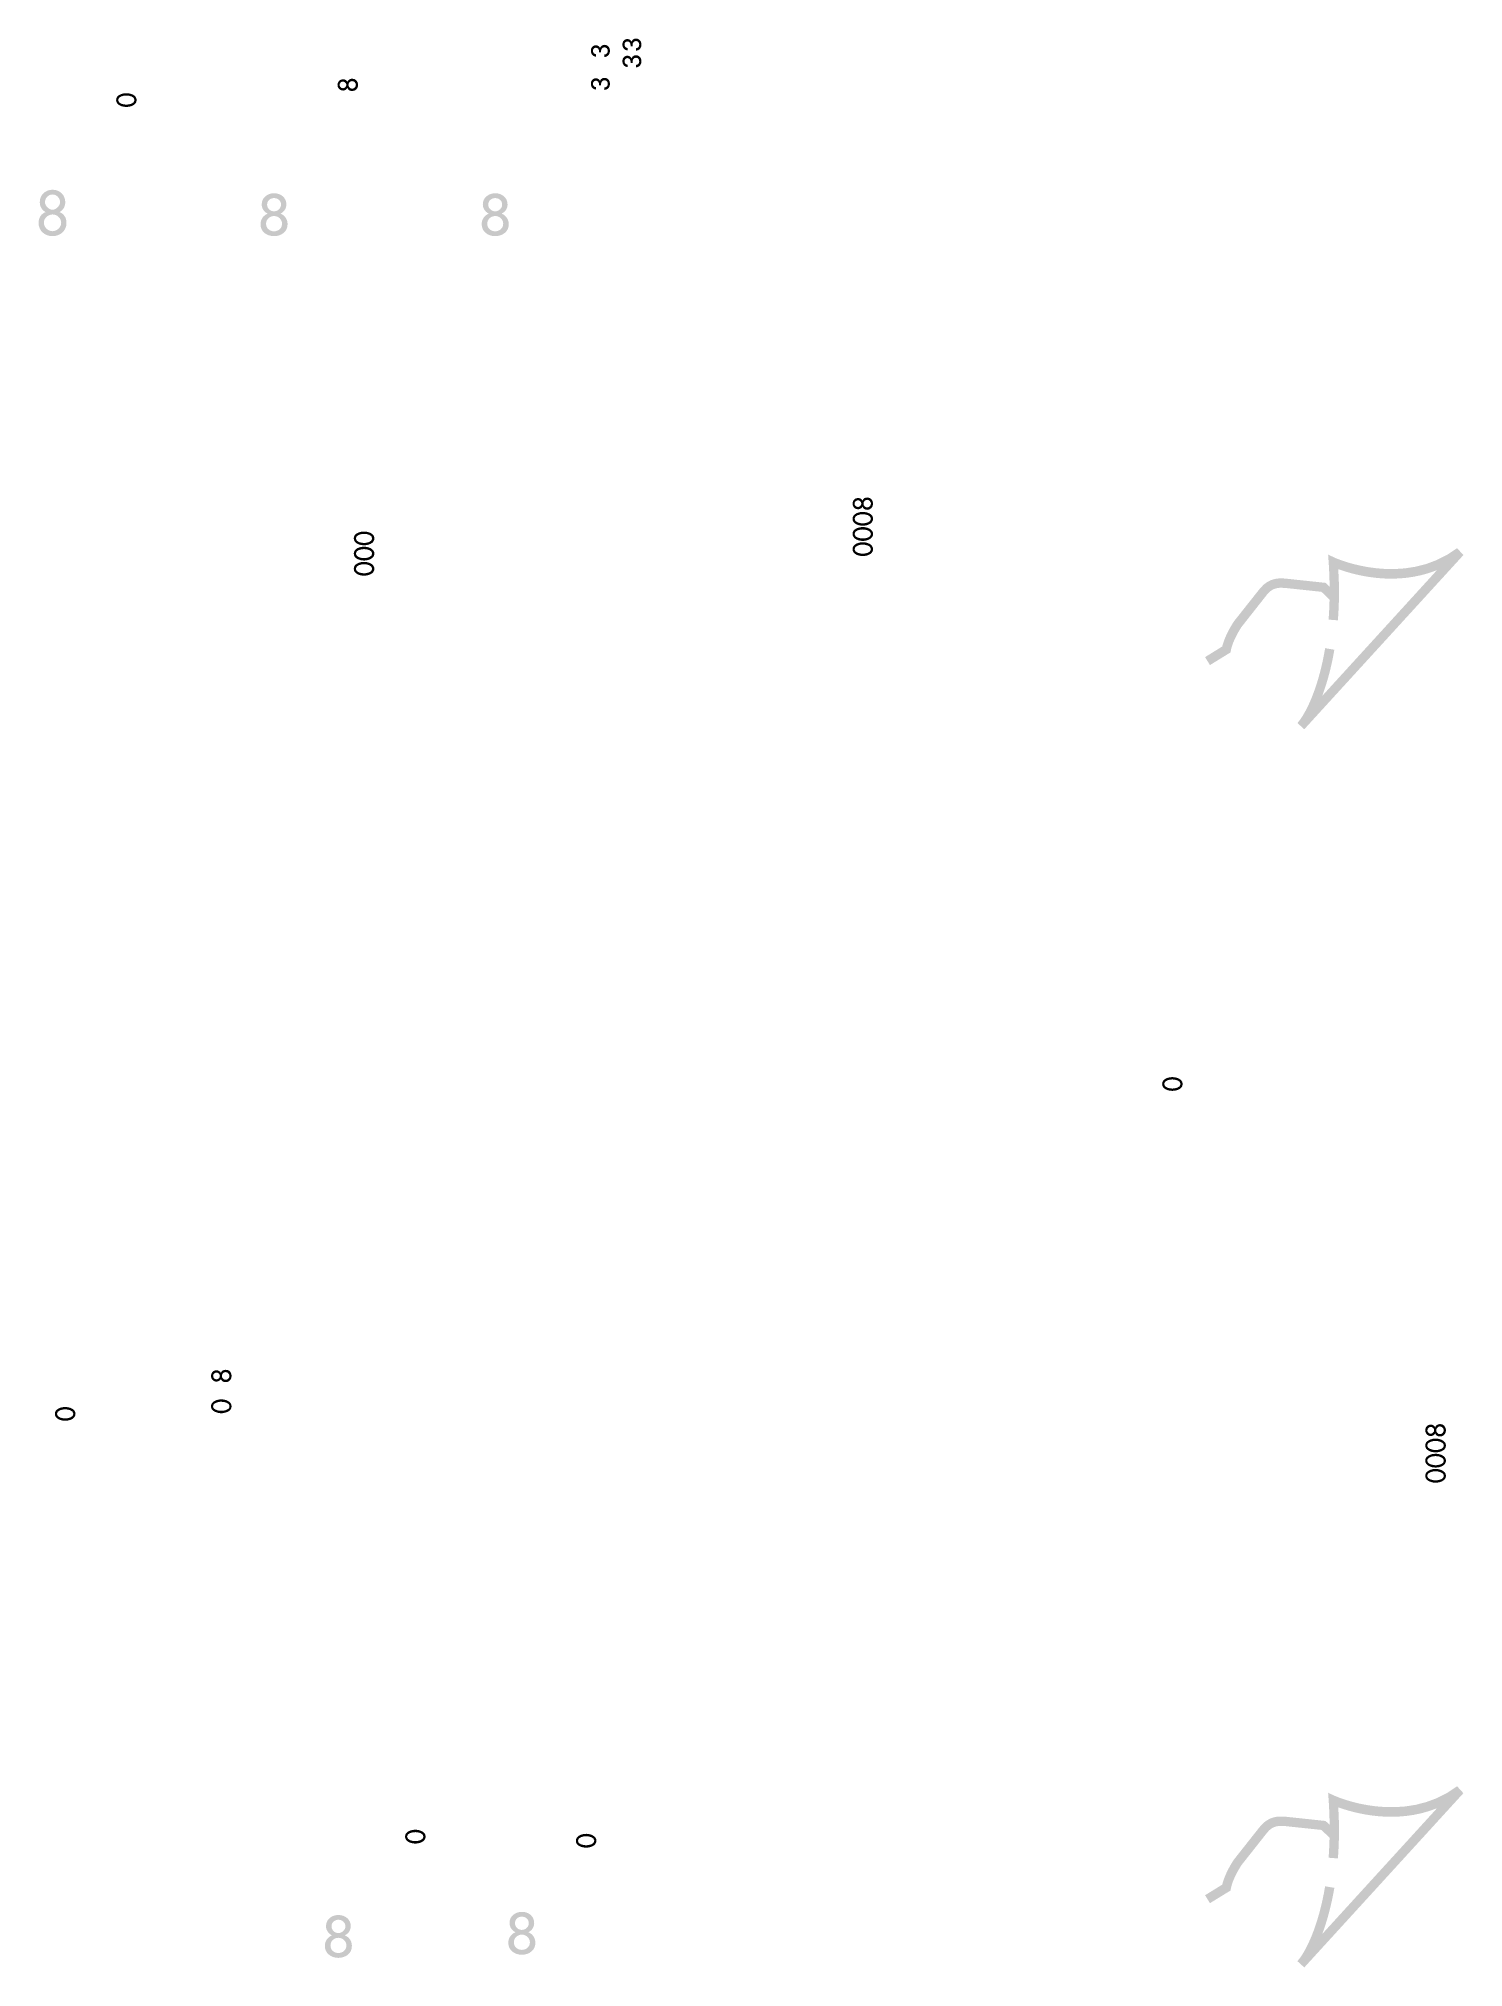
# Model space of a CAD drawing. Header units: inches. Extents: x 223 to 3435, y 564 to 4205.
# Drawn here: x 223.44 to 238.75, y 563.71 to 584.45 of the extents above.
import ezdxf

# ---------------------------------------------------------------- set-up
doc = ezdxf.new("R2010")
doc.units = ezdxf.units.IN
doc.header["$MEASUREMENT"] = 0
doc.layers.add('Livello 1', color=7, linetype='Continuous')

msp = doc.modelspace()

# ---------------------------------------------------------------- hatches: boundary and pattern name
at = {"layer": 'Livello 1', "true_color": 0xffffff}
h = msp.add_hatch(color=7, dxfattribs=at)
h.dxf.hatch_style = 2
edge = h.paths.add_edge_path()
edge.add_spline(control_points=[(229.815, 584.416), (229.819, 584.426), (229.825, 584.435), (229.833, 584.441), (229.842, 584.447), (229.852, 584.45), (229.863, 584.45), (229.881, 584.45), (229.895, 584.444), (229.905, 584.432), (229.916, 584.42), (229.922, 584.404), (229.922, 584.385), (229.922, 584.367), (229.916, 584.352), (229.906, 584.34), (229.895, 584.327), (229.88, 584.321), (229.862, 584.32), (229.862, 584.32), (229.862, 584.346), (229.862, 584.346), (229.873, 584.347), (229.882, 584.351), (229.889, 584.358), (229.895, 584.366), (229.898, 584.375), (229.898, 584.385), (229.898, 584.396), (229.895, 584.406), (229.888, 584.413), (229.882, 584.42), (229.873, 584.424), (229.863, 584.424), (229.852, 584.424), (229.843, 584.42), (229.837, 584.412), (229.83, 584.405), (229.827, 584.394), (229.827, 584.38), (229.827, 584.38), (229.827, 584.368), (229.827, 584.368), (229.827, 584.368), (229.805, 584.368), (229.805, 584.368), (229.805, 584.368), (229.805, 584.379), (229.805, 584.379), (229.805, 584.391), (229.802, 584.401), (229.795, 584.408), (229.789, 584.416), (229.781, 584.419), (229.771, 584.419), (229.761, 584.419), (229.754, 584.416), (229.748, 584.41), (229.743, 584.404), (229.74, 584.395), (229.74, 584.385), (229.74, 584.376), (229.743, 584.368), (229.749, 584.361), (229.754, 584.354), (229.762, 584.35), (229.772, 584.349), (229.772, 584.349), (229.772, 584.323), (229.772, 584.323), (229.755, 584.325), (229.742, 584.331), (229.732, 584.343), (229.722, 584.355), (229.717, 584.369), (229.717, 584.386), (229.717, 584.403), (229.722, 584.417), (229.732, 584.428), (229.741, 584.44), (229.754, 584.445), (229.77, 584.445), (229.78, 584.445), (229.789, 584.443), (229.798, 584.437), (229.806, 584.432), (229.812, 584.425), (229.815, 584.416)], knot_values=[0, 0, 0, 0, 0.035278, 0.035278, 0.035278, 0.070556, 0.070556, 0.070556, 0.105833, 0.105833, 0.105833, 0.141111, 0.141111, 0.141111, 0.176389, 0.176389, 0.176389, 0.211667, 0.211667, 0.211667, 0.246944, 0.246944, 0.246944, 0.282222, 0.282222, 0.282222, 0.3175, 0.3175, 0.3175, 0.352778, 0.352778, 0.352778, 0.388056, 0.388056, 0.388056, 0.423333, 0.423333, 0.423333, 0.458611, 0.458611, 0.458611, 0.493889, 0.493889, 0.493889, 0.529167, 0.529167, 0.529167, 0.564444, 0.564444, 0.564444, 0.599722, 0.599722, 0.599722, 0.635, 0.635, 0.635, 0.670278, 0.670278, 0.670278, 0.705556, 0.705556, 0.705556, 0.740833, 0.740833, 0.740833, 0.776111, 0.776111, 0.776111, 0.811389, 0.811389, 0.811389, 0.846667, 0.846667, 0.846667, 0.881944, 0.881944, 0.881944, 0.917222, 0.917222, 0.917222, 0.9525, 0.9525, 0.9525, 0.987778, 0.987778, 0.987778, 1.023056, 1.023056, 1.023056, 1.023056], degree=3, periodic=0)
edge.add_line((229.815, 584.416), (229.815, 584.416))
h = msp.add_hatch(color=7, dxfattribs=at)
h.dxf.hatch_style = 2
edge = h.paths.add_edge_path()
edge.add_spline(control_points=[(229.477, 584.348), (229.48, 584.359), (229.486, 584.367), (229.495, 584.373), (229.503, 584.38), (229.513, 584.383), (229.524, 584.383), (229.542, 584.383), (229.556, 584.377), (229.567, 584.364), (229.578, 584.352), (229.583, 584.336), (229.583, 584.317), (229.583, 584.3), (229.578, 584.285), (229.567, 584.272), (229.556, 584.26), (229.542, 584.253), (229.523, 584.252), (229.523, 584.252), (229.523, 584.279), (229.523, 584.279), (229.535, 584.279), (229.544, 584.283), (229.55, 584.291), (229.556, 584.298), (229.56, 584.307), (229.56, 584.317), (229.56, 584.329), (229.556, 584.338), (229.55, 584.345), (229.543, 584.353), (229.535, 584.356), (229.524, 584.356), (229.513, 584.356), (229.505, 584.352), (229.498, 584.345), (229.492, 584.337), (229.488, 584.326), (229.488, 584.312), (229.488, 584.312), (229.488, 584.301), (229.488, 584.301), (229.488, 584.301), (229.466, 584.301), (229.466, 584.301), (229.466, 584.301), (229.466, 584.311), (229.466, 584.311), (229.466, 584.324), (229.463, 584.334), (229.457, 584.341), (229.45, 584.348), (229.442, 584.352), (229.432, 584.352), (229.423, 584.352), (229.415, 584.348), (229.41, 584.342), (229.404, 584.336), (229.401, 584.328), (229.401, 584.318), (229.401, 584.308), (229.404, 584.3), (229.41, 584.293), (229.416, 584.286), (229.423, 584.283), (229.433, 584.282), (229.433, 584.282), (229.433, 584.256), (229.433, 584.256), (229.416, 584.257), (229.403, 584.264), (229.393, 584.276), (229.383, 584.288), (229.378, 584.302), (229.378, 584.319), (229.378, 584.336), (229.383, 584.35), (229.393, 584.361), (229.403, 584.372), (229.416, 584.378), (229.432, 584.378), (229.442, 584.378), (229.451, 584.375), (229.459, 584.37), (229.467, 584.364), (229.473, 584.357), (229.477, 584.348)], knot_values=[0, 0, 0, 0, 0.035278, 0.035278, 0.035278, 0.070556, 0.070556, 0.070556, 0.105833, 0.105833, 0.105833, 0.141111, 0.141111, 0.141111, 0.176389, 0.176389, 0.176389, 0.211667, 0.211667, 0.211667, 0.246944, 0.246944, 0.246944, 0.282222, 0.282222, 0.282222, 0.3175, 0.3175, 0.3175, 0.352778, 0.352778, 0.352778, 0.388056, 0.388056, 0.388056, 0.423333, 0.423333, 0.423333, 0.458611, 0.458611, 0.458611, 0.493889, 0.493889, 0.493889, 0.529167, 0.529167, 0.529167, 0.564444, 0.564444, 0.564444, 0.599722, 0.599722, 0.599722, 0.635, 0.635, 0.635, 0.670278, 0.670278, 0.670278, 0.705556, 0.705556, 0.705556, 0.740833, 0.740833, 0.740833, 0.776111, 0.776111, 0.776111, 0.811389, 0.811389, 0.811389, 0.846667, 0.846667, 0.846667, 0.881944, 0.881944, 0.881944, 0.917222, 0.917222, 0.917222, 0.9525, 0.9525, 0.9525, 0.987778, 0.987778, 0.987778, 1.023056, 1.023056, 1.023056, 1.023056], degree=3, periodic=0)
edge.add_line((229.477, 584.348), (229.477, 584.348))
h = msp.add_hatch(color=7, dxfattribs=at)
h.dxf.hatch_style = 2
edge = h.paths.add_edge_path()
edge.add_spline(control_points=[(229.815, 584.236), (229.819, 584.247), (229.825, 584.255), (229.833, 584.261), (229.842, 584.268), (229.852, 584.271), (229.863, 584.271), (229.881, 584.271), (229.895, 584.265), (229.905, 584.252), (229.916, 584.24), (229.922, 584.224), (229.922, 584.205), (229.922, 584.188), (229.916, 584.173), (229.906, 584.16), (229.895, 584.148), (229.88, 584.141), (229.862, 584.14), (229.862, 584.14), (229.862, 584.167), (229.862, 584.167), (229.873, 584.167), (229.882, 584.171), (229.889, 584.179), (229.895, 584.186), (229.898, 584.195), (229.898, 584.205), (229.898, 584.217), (229.895, 584.226), (229.888, 584.233), (229.882, 584.241), (229.873, 584.244), (229.863, 584.244), (229.852, 584.244), (229.843, 584.24), (229.837, 584.233), (229.83, 584.225), (229.827, 584.214), (229.827, 584.2), (229.827, 584.2), (229.827, 584.189), (229.827, 584.189), (229.827, 584.189), (229.805, 584.189), (229.805, 584.189), (229.805, 584.189), (229.805, 584.2), (229.805, 584.2), (229.805, 584.212), (229.802, 584.222), (229.795, 584.229), (229.789, 584.236), (229.781, 584.24), (229.771, 584.24), (229.761, 584.24), (229.754, 584.237), (229.748, 584.23), (229.743, 584.224), (229.74, 584.216), (229.74, 584.206), (229.74, 584.196), (229.743, 584.188), (229.749, 584.181), (229.754, 584.174), (229.762, 584.171), (229.772, 584.17), (229.772, 584.17), (229.772, 584.144), (229.772, 584.144), (229.755, 584.145), (229.742, 584.152), (229.732, 584.164), (229.722, 584.176), (229.717, 584.19), (229.717, 584.207), (229.717, 584.224), (229.722, 584.238), (229.732, 584.249), (229.741, 584.26), (229.754, 584.266), (229.77, 584.266), (229.78, 584.266), (229.789, 584.263), (229.798, 584.258), (229.806, 584.252), (229.812, 584.245), (229.815, 584.236)], knot_values=[0, 0, 0, 0, 0.035278, 0.035278, 0.035278, 0.070556, 0.070556, 0.070556, 0.105833, 0.105833, 0.105833, 0.141111, 0.141111, 0.141111, 0.176389, 0.176389, 0.176389, 0.211667, 0.211667, 0.211667, 0.246944, 0.246944, 0.246944, 0.282222, 0.282222, 0.282222, 0.3175, 0.3175, 0.3175, 0.352778, 0.352778, 0.352778, 0.388056, 0.388056, 0.388056, 0.423333, 0.423333, 0.423333, 0.458611, 0.458611, 0.458611, 0.493889, 0.493889, 0.493889, 0.529167, 0.529167, 0.529167, 0.564444, 0.564444, 0.564444, 0.599722, 0.599722, 0.599722, 0.635, 0.635, 0.635, 0.670278, 0.670278, 0.670278, 0.705556, 0.705556, 0.705556, 0.740833, 0.740833, 0.740833, 0.776111, 0.776111, 0.776111, 0.811389, 0.811389, 0.811389, 0.846667, 0.846667, 0.846667, 0.881944, 0.881944, 0.881944, 0.917222, 0.917222, 0.917222, 0.9525, 0.9525, 0.9525, 0.987778, 0.987778, 0.987778, 1.023056, 1.023056, 1.023056, 1.023056], degree=3, periodic=0)
edge.add_line((229.815, 584.236), (229.815, 584.236))
at = {"layer": 'Livello 1', "true_color": 0x010101}
h = msp.add_hatch(color=18, dxfattribs=at)
h.dxf.hatch_style = 2
edge = h.paths.add_edge_path()
edge.add_spline(control_points=[(226.762, 583.919), (226.752, 583.902), (226.735, 583.891), (226.714, 583.891), (226.68, 583.891), (226.655, 583.918), (226.655, 583.952), (226.655, 583.986), (226.68, 584.013), (226.714, 584.013), (226.735, 584.013), (226.752, 584.003), (226.762, 583.985), (226.77, 584.007), (226.79, 584.019), (226.813, 584.019), (226.853, 584.019), (226.877, 583.988), (226.877, 583.952), (226.877, 583.916), (226.853, 583.886), (226.813, 583.886), (226.79, 583.886), (226.77, 583.897), (226.762, 583.919)], knot_values=[0, 0, 0, 0, 0.035278, 0.035278, 0.035278, 0.070556, 0.070556, 0.070556, 0.105833, 0.105833, 0.105833, 0.141111, 0.141111, 0.141111, 0.176389, 0.176389, 0.176389, 0.211667, 0.211667, 0.211667, 0.246944, 0.246944, 0.246944, 0.282222, 0.282222, 0.282222, 0.282222], degree=3, periodic=0)
edge.add_line((226.762, 583.919), (226.762, 583.919))
edge = h.paths.add_edge_path()
edge.add_spline(control_points=[(226.714, 583.916), (226.731, 583.916), (226.751, 583.934), (226.751, 583.952), (226.751, 583.97), (226.731, 583.988), (226.714, 583.988), (226.694, 583.988), (226.678, 583.971), (226.678, 583.952), (226.678, 583.933), (226.694, 583.916), (226.714, 583.916)], knot_values=[0, 0, 0, 0, 0.035278, 0.035278, 0.035278, 0.070556, 0.070556, 0.070556, 0.105833, 0.105833, 0.105833, 0.141111, 0.141111, 0.141111, 0.141111], degree=3, periodic=0)
edge.add_line((226.714, 583.916), (226.714, 583.916))
edge = h.paths.add_edge_path()
edge.add_spline(control_points=[(226.813, 583.911), (226.835, 583.911), (226.853, 583.931), (226.853, 583.952), (226.853, 583.973), (226.835, 583.993), (226.813, 583.993), (226.791, 583.993), (226.773, 583.974), (226.773, 583.952), (226.773, 583.931), (226.791, 583.911), (226.813, 583.911)], knot_values=[0, 0, 0, 0, 0.035278, 0.035278, 0.035278, 0.070556, 0.070556, 0.070556, 0.105833, 0.105833, 0.105833, 0.141111, 0.141111, 0.141111, 0.141111], degree=3, periodic=0)
edge.add_line((226.813, 583.911), (226.813, 583.911))
at = {"layer": 'Livello 1', "true_color": 0xffffff}
h = msp.add_hatch(color=7, dxfattribs=at)
h.dxf.hatch_style = 2
edge = h.paths.add_edge_path()
edge.add_spline(control_points=[(229.477, 583.994), (229.48, 584.005), (229.486, 584.013), (229.495, 584.019), (229.503, 584.025), (229.513, 584.028), (229.524, 584.028), (229.542, 584.028), (229.556, 584.022), (229.567, 584.01), (229.578, 583.998), (229.583, 583.982), (229.583, 583.963), (229.583, 583.946), (229.578, 583.931), (229.567, 583.918), (229.556, 583.906), (229.542, 583.899), (229.523, 583.898), (229.523, 583.898), (229.523, 583.924), (229.523, 583.924), (229.535, 583.925), (229.544, 583.929), (229.55, 583.936), (229.556, 583.944), (229.56, 583.953), (229.56, 583.963), (229.56, 583.975), (229.556, 583.984), (229.55, 583.991), (229.543, 583.998), (229.535, 584.002), (229.524, 584.002), (229.513, 584.002), (229.505, 583.998), (229.498, 583.991), (229.492, 583.983), (229.488, 583.972), (229.488, 583.958), (229.488, 583.958), (229.488, 583.947), (229.488, 583.947), (229.488, 583.947), (229.466, 583.947), (229.466, 583.947), (229.466, 583.947), (229.466, 583.957), (229.466, 583.957), (229.466, 583.97), (229.463, 583.979), (229.457, 583.987), (229.45, 583.994), (229.442, 583.997), (229.432, 583.997), (229.423, 583.997), (229.415, 583.994), (229.41, 583.988), (229.404, 583.982), (229.401, 583.974), (229.401, 583.964), (229.401, 583.954), (229.404, 583.946), (229.41, 583.939), (229.416, 583.932), (229.423, 583.928), (229.433, 583.928), (229.433, 583.928), (229.433, 583.902), (229.433, 583.902), (229.416, 583.903), (229.403, 583.91), (229.393, 583.921), (229.383, 583.933), (229.378, 583.948), (229.378, 583.964), (229.378, 583.982), (229.383, 583.996), (229.393, 584.007), (229.403, 584.018), (229.416, 584.023), (229.432, 584.023), (229.442, 584.023), (229.451, 584.021), (229.459, 584.016), (229.467, 584.01), (229.473, 584.003), (229.477, 583.994)], knot_values=[0, 0, 0, 0, 0.035278, 0.035278, 0.035278, 0.070556, 0.070556, 0.070556, 0.105833, 0.105833, 0.105833, 0.141111, 0.141111, 0.141111, 0.176389, 0.176389, 0.176389, 0.211667, 0.211667, 0.211667, 0.246944, 0.246944, 0.246944, 0.282222, 0.282222, 0.282222, 0.3175, 0.3175, 0.3175, 0.352778, 0.352778, 0.352778, 0.388056, 0.388056, 0.388056, 0.423333, 0.423333, 0.423333, 0.458611, 0.458611, 0.458611, 0.493889, 0.493889, 0.493889, 0.529167, 0.529167, 0.529167, 0.564444, 0.564444, 0.564444, 0.599722, 0.599722, 0.599722, 0.635, 0.635, 0.635, 0.670278, 0.670278, 0.670278, 0.705556, 0.705556, 0.705556, 0.740833, 0.740833, 0.740833, 0.776111, 0.776111, 0.776111, 0.811389, 0.811389, 0.811389, 0.846667, 0.846667, 0.846667, 0.881944, 0.881944, 0.881944, 0.917222, 0.917222, 0.917222, 0.9525, 0.9525, 0.9525, 0.987778, 0.987778, 0.987778, 1.023056, 1.023056, 1.023056, 1.023056], degree=3, periodic=0)
edge.add_line((229.477, 583.994), (229.477, 583.994))
at = {"layer": 'Livello 1', "true_color": 0x010101}
h = msp.add_hatch(color=18, dxfattribs=at)
h.dxf.hatch_style = 2
edge = h.paths.add_edge_path()
edge.add_spline(control_points=[(224.386, 583.715), (224.343, 583.715), (224.276, 583.734), (224.276, 583.789), (224.276, 583.844), (224.343, 583.863), (224.386, 583.863), (224.43, 583.863), (224.497, 583.844), (224.497, 583.789), (224.497, 583.734), (224.43, 583.715), (224.386, 583.715)], knot_values=[0, 0, 0, 0, 0.035278, 0.035278, 0.035278, 0.070556, 0.070556, 0.070556, 0.105833, 0.105833, 0.105833, 0.141111, 0.141111, 0.141111, 0.141111], degree=3, periodic=0)
edge.add_line((224.386, 583.715), (224.386, 583.715))
edge = h.paths.add_edge_path()
edge.add_spline(control_points=[(224.386, 583.74), (224.416, 583.74), (224.474, 583.751), (224.474, 583.789), (224.474, 583.827), (224.416, 583.838), (224.386, 583.838), (224.357, 583.838), (224.298, 583.827), (224.298, 583.789), (224.298, 583.751), (224.357, 583.74), (224.386, 583.74)], knot_values=[0, 0, 0, 0, 0.035278, 0.035278, 0.035278, 0.070556, 0.070556, 0.070556, 0.105833, 0.105833, 0.105833, 0.141111, 0.141111, 0.141111, 0.141111], degree=3, periodic=0)
edge.add_line((224.386, 583.74), (224.386, 583.74))
at = {"layer": 'Livello 1', "true_color": 0xffffff}
h = msp.add_hatch(color=7, dxfattribs=at)
h.dxf.hatch_style = 2
edge = h.paths.add_edge_path()
edge.add_spline(control_points=[(223.5, 582.469), (223.5, 582.421), (223.546, 582.379), (223.593, 582.379), (223.64, 582.379), (223.686, 582.421), (223.686, 582.469), (223.686, 582.52), (223.641, 582.559), (223.593, 582.559), (223.545, 582.559), (223.5, 582.52), (223.5, 582.469)], knot_values=[0, 0, 0, 0, 0.035278, 0.035278, 0.035278, 0.070556, 0.070556, 0.070556, 0.105833, 0.105833, 0.105833, 0.141111, 0.141111, 0.141111, 0.141111], degree=3, periodic=0)
edge.add_line((223.5, 582.469), (223.5, 582.469))
edge = h.paths.add_edge_path()
edge.add_spline(control_points=[(223.519, 582.584), (223.48, 582.606), (223.456, 582.644), (223.456, 582.691), (223.456, 582.77), (223.517, 582.825), (223.593, 582.825), (223.669, 582.825), (223.73, 582.77), (223.73, 582.691), (223.73, 582.644), (223.707, 582.606), (223.668, 582.584), (223.717, 582.567), (223.743, 582.521), (223.743, 582.469), (223.743, 582.38), (223.674, 582.326), (223.593, 582.326), (223.512, 582.326), (223.443, 582.38), (223.443, 582.469), (223.443, 582.521), (223.469, 582.567), (223.519, 582.584)], knot_values=[0, 0, 0, 0, 0.035278, 0.035278, 0.035278, 0.070556, 0.070556, 0.070556, 0.105833, 0.105833, 0.105833, 0.141111, 0.141111, 0.141111, 0.176389, 0.176389, 0.176389, 0.211667, 0.211667, 0.211667, 0.246944, 0.246944, 0.246944, 0.282222, 0.282222, 0.282222, 0.282222], degree=3, periodic=0)
edge.add_line((223.519, 582.584), (223.519, 582.584))
edge = h.paths.add_edge_path()
edge.add_spline(control_points=[(223.512, 582.691), (223.512, 582.653), (223.553, 582.61), (223.593, 582.61), (223.633, 582.61), (223.674, 582.653), (223.674, 582.691), (223.674, 582.737), (223.636, 582.774), (223.593, 582.774), (223.55, 582.774), (223.512, 582.737), (223.512, 582.691)], knot_values=[0, 0, 0, 0, 0.035278, 0.035278, 0.035278, 0.070556, 0.070556, 0.070556, 0.105833, 0.105833, 0.105833, 0.141111, 0.141111, 0.141111, 0.141111], degree=3, periodic=0)
edge.add_line((223.512, 582.691), (223.512, 582.691))
at = {"layer": 'Livello 1', "true_color": 0x010101}
h = msp.add_hatch(color=18, dxfattribs=at)
h.dxf.hatch_style = 2
edge = h.paths.add_edge_path()
edge.add_spline(control_points=[(226.043, 582.568), (226.067, 582.558), (226.085, 582.543), (226.099, 582.523), (226.112, 582.503), (226.119, 582.48), (226.119, 582.455), (226.119, 582.415), (226.105, 582.384), (226.076, 582.36), (226.048, 582.337), (226.013, 582.326), (225.974, 582.326), (225.933, 582.326), (225.898, 582.338), (225.87, 582.361), (225.842, 582.385), (225.828, 582.416), (225.828, 582.455), (225.828, 582.48), (225.835, 582.503), (225.849, 582.523), (225.862, 582.543), (225.881, 582.558), (225.905, 582.568), (225.884, 582.578), (225.868, 582.592), (225.857, 582.61), (225.846, 582.627), (225.841, 582.646), (225.841, 582.666), (225.841, 582.703), (225.854, 582.732), (225.88, 582.754), (225.906, 582.776), (225.937, 582.787), (225.973, 582.787), (226.01, 582.787), (226.042, 582.776), (226.068, 582.754), (226.093, 582.731), (226.106, 582.702), (226.106, 582.666), (226.106, 582.646), (226.101, 582.628), (226.09, 582.61), (226.079, 582.592), (226.063, 582.578), (226.043, 582.568)], knot_values=[0, 0, 0, 0, 0.035278, 0.035278, 0.035278, 0.070556, 0.070556, 0.070556, 0.105833, 0.105833, 0.105833, 0.141111, 0.141111, 0.141111, 0.176389, 0.176389, 0.176389, 0.211667, 0.211667, 0.211667, 0.246944, 0.246944, 0.246944, 0.282222, 0.282222, 0.282222, 0.3175, 0.3175, 0.3175, 0.352778, 0.352778, 0.352778, 0.388056, 0.388056, 0.388056, 0.423333, 0.423333, 0.423333, 0.458611, 0.458611, 0.458611, 0.493889, 0.493889, 0.493889, 0.529167, 0.529167, 0.529167, 0.564444, 0.564444, 0.564444, 0.564444], degree=3, periodic=0)
edge.add_line((226.043, 582.568), (226.043, 582.568))
edge = h.paths.add_edge_path()
edge.add_spline(control_points=[(225.973, 582.378), (225.997, 582.378), (226.018, 582.386), (226.035, 582.401), (226.051, 582.416), (226.059, 582.435), (226.059, 582.46), (226.059, 582.482), (226.051, 582.501), (226.034, 582.518), (226.017, 582.534), (225.997, 582.542), (225.974, 582.542), (225.95, 582.542), (225.93, 582.534), (225.913, 582.518), (225.896, 582.502), (225.888, 582.482), (225.888, 582.46), (225.888, 582.435), (225.896, 582.416), (225.913, 582.401), (225.929, 582.386), (225.949, 582.378), (225.973, 582.378)], knot_values=[0, 0, 0, 0, 0.035278, 0.035278, 0.035278, 0.070556, 0.070556, 0.070556, 0.105833, 0.105833, 0.105833, 0.141111, 0.141111, 0.141111, 0.176389, 0.176389, 0.176389, 0.211667, 0.211667, 0.211667, 0.246944, 0.246944, 0.246944, 0.282222, 0.282222, 0.282222, 0.282222], degree=3, periodic=0)
edge.add_line((225.973, 582.378), (225.973, 582.378))
edge = h.paths.add_edge_path()
edge.add_spline(control_points=[(225.973, 582.593), (225.993, 582.593), (226.011, 582.6), (226.026, 582.614), (226.04, 582.628), (226.048, 582.645), (226.048, 582.665), (226.048, 582.686), (226.041, 582.703), (226.026, 582.716), (226.012, 582.729), (225.994, 582.735), (225.974, 582.735), (225.953, 582.735), (225.936, 582.729), (225.921, 582.716), (225.907, 582.703), (225.899, 582.686), (225.899, 582.665), (225.899, 582.645), (225.907, 582.628), (225.921, 582.614), (225.936, 582.6), (225.953, 582.593), (225.973, 582.593)], knot_values=[0, 0, 0, 0, 0.035278, 0.035278, 0.035278, 0.070556, 0.070556, 0.070556, 0.105833, 0.105833, 0.105833, 0.141111, 0.141111, 0.141111, 0.176389, 0.176389, 0.176389, 0.211667, 0.211667, 0.211667, 0.246944, 0.246944, 0.246944, 0.282222, 0.282222, 0.282222, 0.282222], degree=3, periodic=0)
edge.add_line((225.973, 582.593), (225.973, 582.593))
h = msp.add_hatch(color=18, dxfattribs=at)
h.dxf.hatch_style = 2
edge = h.paths.add_edge_path()
edge.add_spline(control_points=[(228.42, 582.568), (228.443, 582.558), (228.462, 582.543), (228.475, 582.523), (228.489, 582.503), (228.496, 582.48), (228.496, 582.455), (228.496, 582.415), (228.481, 582.384), (228.453, 582.36), (228.424, 582.337), (228.39, 582.326), (228.35, 582.326), (228.309, 582.326), (228.275, 582.338), (228.247, 582.361), (228.219, 582.385), (228.205, 582.416), (228.205, 582.455), (228.205, 582.48), (228.212, 582.503), (228.225, 582.523), (228.239, 582.543), (228.258, 582.558), (228.282, 582.568), (228.261, 582.578), (228.245, 582.592), (228.234, 582.61), (228.223, 582.627), (228.217, 582.646), (228.217, 582.666), (228.217, 582.703), (228.231, 582.732), (228.257, 582.754), (228.283, 582.776), (228.314, 582.787), (228.35, 582.787), (228.387, 582.787), (228.419, 582.776), (228.444, 582.754), (228.47, 582.731), (228.483, 582.702), (228.483, 582.666), (228.483, 582.646), (228.477, 582.628), (228.467, 582.61), (228.456, 582.592), (228.44, 582.578), (228.42, 582.568)], knot_values=[0, 0, 0, 0, 0.035278, 0.035278, 0.035278, 0.070556, 0.070556, 0.070556, 0.105833, 0.105833, 0.105833, 0.141111, 0.141111, 0.141111, 0.176389, 0.176389, 0.176389, 0.211667, 0.211667, 0.211667, 0.246944, 0.246944, 0.246944, 0.282222, 0.282222, 0.282222, 0.3175, 0.3175, 0.3175, 0.352778, 0.352778, 0.352778, 0.388056, 0.388056, 0.388056, 0.423333, 0.423333, 0.423333, 0.458611, 0.458611, 0.458611, 0.493889, 0.493889, 0.493889, 0.529167, 0.529167, 0.529167, 0.564444, 0.564444, 0.564444, 0.564444], degree=3, periodic=0)
edge.add_line((228.42, 582.568), (228.42, 582.568))
edge = h.paths.add_edge_path()
edge.add_spline(control_points=[(228.35, 582.378), (228.374, 582.378), (228.395, 582.386), (228.411, 582.401), (228.428, 582.416), (228.436, 582.435), (228.436, 582.46), (228.436, 582.482), (228.428, 582.501), (228.411, 582.518), (228.394, 582.534), (228.374, 582.542), (228.35, 582.542), (228.327, 582.542), (228.307, 582.534), (228.29, 582.518), (228.273, 582.502), (228.265, 582.482), (228.265, 582.46), (228.265, 582.435), (228.273, 582.416), (228.289, 582.401), (228.306, 582.386), (228.326, 582.378), (228.35, 582.378)], knot_values=[0, 0, 0, 0, 0.035278, 0.035278, 0.035278, 0.070556, 0.070556, 0.070556, 0.105833, 0.105833, 0.105833, 0.141111, 0.141111, 0.141111, 0.176389, 0.176389, 0.176389, 0.211667, 0.211667, 0.211667, 0.246944, 0.246944, 0.246944, 0.282222, 0.282222, 0.282222, 0.282222], degree=3, periodic=0)
edge.add_line((228.35, 582.378), (228.35, 582.378))
edge = h.paths.add_edge_path()
edge.add_spline(control_points=[(228.35, 582.593), (228.37, 582.593), (228.387, 582.6), (228.402, 582.614), (228.417, 582.628), (228.425, 582.645), (228.425, 582.665), (228.425, 582.686), (228.417, 582.703), (228.403, 582.716), (228.388, 582.729), (228.371, 582.735), (228.35, 582.735), (228.33, 582.735), (228.313, 582.729), (228.298, 582.716), (228.283, 582.703), (228.276, 582.686), (228.276, 582.665), (228.276, 582.645), (228.283, 582.628), (228.298, 582.614), (228.312, 582.6), (228.33, 582.593), (228.35, 582.593)], knot_values=[0, 0, 0, 0, 0.035278, 0.035278, 0.035278, 0.070556, 0.070556, 0.070556, 0.105833, 0.105833, 0.105833, 0.141111, 0.141111, 0.141111, 0.176389, 0.176389, 0.176389, 0.211667, 0.211667, 0.211667, 0.246944, 0.246944, 0.246944, 0.282222, 0.282222, 0.282222, 0.282222], degree=3, periodic=0)
edge.add_line((228.35, 582.593), (228.35, 582.593))
at = {"layer": 'Livello 1', "true_color": 0xffffff}
h = msp.add_hatch(color=7, dxfattribs=at)
h.dxf.hatch_style = 2
edge = h.paths.add_edge_path()
edge.add_spline(control_points=[(232.297, 579.417), (232.287, 579.399), (232.27, 579.389), (232.249, 579.389), (232.214, 579.389), (232.19, 579.416), (232.19, 579.45), (232.19, 579.484), (232.214, 579.511), (232.249, 579.511), (232.27, 579.511), (232.287, 579.5), (232.297, 579.483), (232.304, 579.505), (232.325, 579.516), (232.348, 579.516), (232.387, 579.516), (232.411, 579.486), (232.411, 579.45), (232.411, 579.414), (232.387, 579.383), (232.348, 579.383), (232.325, 579.383), (232.304, 579.395), (232.297, 579.417)], knot_values=[0, 0, 0, 0, 0.035278, 0.035278, 0.035278, 0.070556, 0.070556, 0.070556, 0.105833, 0.105833, 0.105833, 0.141111, 0.141111, 0.141111, 0.176389, 0.176389, 0.176389, 0.211667, 0.211667, 0.211667, 0.246944, 0.246944, 0.246944, 0.282222, 0.282222, 0.282222, 0.282222], degree=3, periodic=0)
edge.add_line((232.297, 579.417), (232.297, 579.417))
edge = h.paths.add_edge_path()
edge.add_spline(control_points=[(232.249, 579.414), (232.266, 579.414), (232.285, 579.432), (232.285, 579.45), (232.285, 579.468), (232.266, 579.486), (232.249, 579.486), (232.229, 579.486), (232.212, 579.469), (232.212, 579.45), (232.212, 579.431), (232.229, 579.414), (232.249, 579.414)], knot_values=[0, 0, 0, 0, 0.035278, 0.035278, 0.035278, 0.070556, 0.070556, 0.070556, 0.105833, 0.105833, 0.105833, 0.141111, 0.141111, 0.141111, 0.141111], degree=3, periodic=0)
edge.add_line((232.249, 579.414), (232.249, 579.414))
edge = h.paths.add_edge_path()
edge.add_spline(control_points=[(232.348, 579.409), (232.369, 579.409), (232.388, 579.429), (232.388, 579.45), (232.388, 579.471), (232.369, 579.491), (232.348, 579.491), (232.325, 579.491), (232.308, 579.471), (232.308, 579.45), (232.308, 579.428), (232.325, 579.409), (232.348, 579.409)], knot_values=[0, 0, 0, 0, 0.035278, 0.035278, 0.035278, 0.070556, 0.070556, 0.070556, 0.105833, 0.105833, 0.105833, 0.141111, 0.141111, 0.141111, 0.141111], degree=3, periodic=0)
edge.add_line((232.348, 579.409), (232.348, 579.409))
h = msp.add_hatch(color=7, dxfattribs=at)
h.dxf.hatch_style = 2
edge = h.paths.add_edge_path()
edge.add_spline(control_points=[(232.301, 579.212), (232.257, 579.212), (232.19, 579.232), (232.19, 579.287), (232.19, 579.342), (232.257, 579.361), (232.301, 579.361), (232.344, 579.361), (232.411, 579.341), (232.411, 579.287), (232.411, 579.232), (232.344, 579.212), (232.301, 579.212)], knot_values=[0, 0, 0, 0, 0.035278, 0.035278, 0.035278, 0.070556, 0.070556, 0.070556, 0.105833, 0.105833, 0.105833, 0.141111, 0.141111, 0.141111, 0.141111], degree=3, periodic=0)
edge.add_line((232.301, 579.212), (232.301, 579.212))
edge = h.paths.add_edge_path()
edge.add_spline(control_points=[(232.3, 579.238), (232.33, 579.238), (232.388, 579.249), (232.388, 579.287), (232.388, 579.325), (232.33, 579.336), (232.3, 579.336), (232.271, 579.336), (232.212, 579.325), (232.212, 579.287), (232.212, 579.249), (232.271, 579.238), (232.3, 579.238)], knot_values=[0, 0, 0, 0, 0.035278, 0.035278, 0.035278, 0.070556, 0.070556, 0.070556, 0.105833, 0.105833, 0.105833, 0.141111, 0.141111, 0.141111, 0.141111], degree=3, periodic=0)
edge.add_line((232.3, 579.238), (232.3, 579.238))
h = msp.add_hatch(color=7, dxfattribs=at)
h.dxf.hatch_style = 2
edge = h.paths.add_edge_path()
edge.add_spline(control_points=[(226.941, 579.002), (226.897, 579.002), (226.83, 579.021), (226.83, 579.076), (226.83, 579.131), (226.897, 579.15), (226.941, 579.15), (226.984, 579.15), (227.052, 579.131), (227.052, 579.076), (227.052, 579.021), (226.984, 579.002), (226.941, 579.002)], knot_values=[0, 0, 0, 0, 0.035278, 0.035278, 0.035278, 0.070556, 0.070556, 0.070556, 0.105833, 0.105833, 0.105833, 0.141111, 0.141111, 0.141111, 0.141111], degree=3, periodic=0)
edge.add_line((226.941, 579.002), (226.941, 579.002))
edge = h.paths.add_edge_path()
edge.add_spline(control_points=[(226.941, 579.027), (226.97, 579.027), (227.028, 579.038), (227.028, 579.076), (227.028, 579.114), (226.97, 579.125), (226.941, 579.125), (226.911, 579.125), (226.853, 579.114), (226.853, 579.076), (226.853, 579.038), (226.911, 579.027), (226.941, 579.027)], knot_values=[0, 0, 0, 0, 0.035278, 0.035278, 0.035278, 0.070556, 0.070556, 0.070556, 0.105833, 0.105833, 0.105833, 0.141111, 0.141111, 0.141111, 0.141111], degree=3, periodic=0)
edge.add_line((226.941, 579.027), (226.941, 579.027))
h = msp.add_hatch(color=7, dxfattribs=at)
h.dxf.hatch_style = 2
edge = h.paths.add_edge_path()
edge.add_spline(control_points=[(232.301, 579.049), (232.257, 579.049), (232.19, 579.069), (232.19, 579.124), (232.19, 579.179), (232.257, 579.198), (232.301, 579.198), (232.344, 579.198), (232.411, 579.178), (232.411, 579.124), (232.411, 579.069), (232.344, 579.049), (232.301, 579.049)], knot_values=[0, 0, 0, 0, 0.035278, 0.035278, 0.035278, 0.070556, 0.070556, 0.070556, 0.105833, 0.105833, 0.105833, 0.141111, 0.141111, 0.141111, 0.141111], degree=3, periodic=0)
edge.add_line((232.301, 579.049), (232.301, 579.049))
edge = h.paths.add_edge_path()
edge.add_spline(control_points=[(232.3, 579.075), (232.33, 579.075), (232.388, 579.085), (232.388, 579.124), (232.388, 579.162), (232.33, 579.172), (232.3, 579.172), (232.271, 579.172), (232.212, 579.162), (232.212, 579.124), (232.212, 579.085), (232.271, 579.075), (232.3, 579.075)], knot_values=[0, 0, 0, 0, 0.035278, 0.035278, 0.035278, 0.070556, 0.070556, 0.070556, 0.105833, 0.105833, 0.105833, 0.141111, 0.141111, 0.141111, 0.141111], degree=3, periodic=0)
edge.add_line((232.3, 579.075), (232.3, 579.075))
h = msp.add_hatch(color=7, dxfattribs=at)
h.dxf.hatch_style = 2
edge = h.paths.add_edge_path()
edge.add_spline(control_points=[(232.301, 578.886), (232.257, 578.886), (232.19, 578.905), (232.19, 578.96), (232.19, 579.015), (232.257, 579.035), (232.301, 579.035), (232.344, 579.035), (232.411, 579.015), (232.411, 578.96), (232.411, 578.906), (232.344, 578.886), (232.301, 578.886)], knot_values=[0, 0, 0, 0, 0.035278, 0.035278, 0.035278, 0.070556, 0.070556, 0.070556, 0.105833, 0.105833, 0.105833, 0.141111, 0.141111, 0.141111, 0.141111], degree=3, periodic=0)
edge.add_line((232.301, 578.886), (232.301, 578.886))
edge = h.paths.add_edge_path()
edge.add_spline(control_points=[(232.3, 578.912), (232.33, 578.912), (232.388, 578.922), (232.388, 578.96), (232.388, 578.999), (232.33, 579.009), (232.3, 579.009), (232.271, 579.009), (232.212, 578.999), (232.212, 578.96), (232.212, 578.922), (232.271, 578.912), (232.3, 578.912)], knot_values=[0, 0, 0, 0, 0.035278, 0.035278, 0.035278, 0.070556, 0.070556, 0.070556, 0.105833, 0.105833, 0.105833, 0.141111, 0.141111, 0.141111, 0.141111], degree=3, periodic=0)
edge.add_line((232.3, 578.912), (232.3, 578.912))
h = msp.add_hatch(color=7, dxfattribs=at)
h.dxf.hatch_style = 2
edge = h.paths.add_edge_path()
edge.add_spline(control_points=[(226.941, 578.838), (226.897, 578.838), (226.83, 578.858), (226.83, 578.913), (226.83, 578.968), (226.897, 578.987), (226.941, 578.987), (226.984, 578.987), (227.052, 578.967), (227.052, 578.913), (227.052, 578.858), (226.984, 578.838), (226.941, 578.838)], knot_values=[0, 0, 0, 0, 0.035278, 0.035278, 0.035278, 0.070556, 0.070556, 0.070556, 0.105833, 0.105833, 0.105833, 0.141111, 0.141111, 0.141111, 0.141111], degree=3, periodic=0)
edge.add_line((226.941, 578.838), (226.941, 578.838))
edge = h.paths.add_edge_path()
edge.add_spline(control_points=[(226.941, 578.864), (226.97, 578.864), (227.028, 578.875), (227.028, 578.913), (227.028, 578.951), (226.97, 578.961), (226.941, 578.961), (226.911, 578.961), (226.853, 578.951), (226.853, 578.913), (226.853, 578.875), (226.911, 578.864), (226.941, 578.864)], knot_values=[0, 0, 0, 0, 0.035278, 0.035278, 0.035278, 0.070556, 0.070556, 0.070556, 0.105833, 0.105833, 0.105833, 0.141111, 0.141111, 0.141111, 0.141111], degree=3, periodic=0)
edge.add_line((226.941, 578.864), (226.941, 578.864))
h = msp.add_hatch(color=7, dxfattribs=at)
h.dxf.hatch_style = 2
edge = h.paths.add_edge_path()
edge.add_spline(control_points=[(226.941, 578.675), (226.897, 578.675), (226.83, 578.694), (226.83, 578.749), (226.83, 578.805), (226.897, 578.824), (226.941, 578.824), (226.984, 578.824), (227.052, 578.804), (227.052, 578.749), (227.052, 578.695), (226.984, 578.675), (226.941, 578.675)], knot_values=[0, 0, 0, 0, 0.035278, 0.035278, 0.035278, 0.070556, 0.070556, 0.070556, 0.105833, 0.105833, 0.105833, 0.141111, 0.141111, 0.141111, 0.141111], degree=3, periodic=0)
edge.add_line((226.941, 578.675), (226.941, 578.675))
edge = h.paths.add_edge_path()
edge.add_spline(control_points=[(226.941, 578.701), (226.97, 578.701), (227.028, 578.711), (227.028, 578.749), (227.028, 578.788), (226.97, 578.798), (226.941, 578.798), (226.911, 578.798), (226.853, 578.788), (226.853, 578.749), (226.853, 578.711), (226.911, 578.701), (226.941, 578.701)], knot_values=[0, 0, 0, 0, 0.035278, 0.035278, 0.035278, 0.070556, 0.070556, 0.070556, 0.105833, 0.105833, 0.105833, 0.141111, 0.141111, 0.141111, 0.141111], degree=3, periodic=0)
edge.add_line((226.941, 578.701), (226.941, 578.701))
h = msp.add_hatch(color=7, dxfattribs=at)
h.dxf.hatch_style = 2
edge = h.paths.add_edge_path()
edge.add_spline(control_points=[(237.378, 578.866), (237.378, 578.866), (237.301, 578.902), (237.301, 578.902), (237.301, 578.902), (237.307, 578.817), (237.307, 578.817), (237.321, 578.605), (237.321, 578.398), (237.306, 578.203), (237.306, 578.203), (237.406, 578.195), (237.406, 578.195), (237.414, 578.298), (237.418, 578.403), (237.418, 578.511), (237.418, 578.588), (237.414, 578.667), (237.41, 578.746), (237.581, 578.683), (238.027, 578.556), (238.471, 578.735), (238.206, 578.444), (237.562, 577.739), (237.238, 577.383), (237.288, 577.518), (237.335, 577.683), (237.368, 577.879), (237.368, 577.879), (237.269, 577.896), (237.269, 577.896), (237.198, 577.471), (237.064, 577.196), (236.971, 577.091), (236.971, 577.091), (237.045, 577.024), (237.045, 577.024), (237.045, 577.024), (238.755, 578.897), (238.755, 578.897), (238.755, 578.897), (238.687, 578.971), (238.687, 578.971), (238.111, 578.538), (237.385, 578.863), (237.378, 578.866)], knot_values=[0, 0, 0, 0, 0.035278, 0.035278, 0.035278, 0.070556, 0.070556, 0.070556, 0.105833, 0.105833, 0.105833, 0.141111, 0.141111, 0.141111, 0.176389, 0.176389, 0.176389, 0.211667, 0.211667, 0.211667, 0.246944, 0.246944, 0.246944, 0.282222, 0.282222, 0.282222, 0.3175, 0.3175, 0.3175, 0.352778, 0.352778, 0.352778, 0.388056, 0.388056, 0.388056, 0.423333, 0.423333, 0.423333, 0.458611, 0.458611, 0.458611, 0.493889, 0.493889, 0.493889, 0.529167, 0.529167, 0.529167, 0.529167], degree=3, periodic=0)
edge.add_line((237.378, 578.866), (237.378, 578.866))
h = msp.add_hatch(color=7, dxfattribs=at)
h.dxf.hatch_style = 2
edge = h.paths.add_edge_path()
edge.add_spline(control_points=[(236.568, 578.536), (236.567, 578.536), (236.285, 578.179), (236.285, 578.179), (236.285, 578.179), (236.284, 578.176), (236.284, 578.176), (236.221, 578.078), (236.182, 577.99), (236.163, 577.914), (236.135, 577.896), (235.979, 577.8), (235.979, 577.8), (235.979, 577.8), (236.031, 577.714), (236.031, 577.714), (236.031, 577.714), (236.252, 577.85), (236.252, 577.85), (236.252, 577.85), (236.256, 577.872), (236.256, 577.872), (236.269, 577.94), (236.307, 578.024), (236.368, 578.121), (236.372, 578.126), (236.646, 578.474), (236.646, 578.474), (236.708, 578.551), (236.778, 578.547), (236.821, 578.544), (236.821, 578.544), (236.83, 578.544), (236.834, 578.544), (236.836, 578.544), (237.198, 578.505), (237.229, 578.502), (237.249, 578.483), (237.337, 578.398), (237.337, 578.398), (237.337, 578.398), (237.407, 578.471), (237.407, 578.471), (237.407, 578.471), (237.274, 578.598), (237.274, 578.598), (237.274, 578.598), (236.842, 578.644), (236.842, 578.644), (236.842, 578.644), (236.827, 578.645), (236.827, 578.645), (236.777, 578.648), (236.662, 578.655), (236.568, 578.536)], knot_values=[0, 0, 0, 0, 0.035278, 0.035278, 0.035278, 0.070556, 0.070556, 0.070556, 0.105833, 0.105833, 0.105833, 0.141111, 0.141111, 0.141111, 0.176389, 0.176389, 0.176389, 0.211667, 0.211667, 0.211667, 0.246944, 0.246944, 0.246944, 0.282222, 0.282222, 0.282222, 0.3175, 0.3175, 0.3175, 0.352778, 0.352778, 0.352778, 0.388056, 0.388056, 0.388056, 0.423333, 0.423333, 0.423333, 0.458611, 0.458611, 0.458611, 0.493889, 0.493889, 0.493889, 0.529167, 0.529167, 0.529167, 0.564444, 0.564444, 0.564444, 0.599722, 0.599722, 0.599722, 0.635, 0.635, 0.635, 0.635], degree=3, periodic=0)
edge.add_line((236.568, 578.536), (236.568, 578.536))
h = msp.add_hatch(color=7, dxfattribs=at)
h.dxf.hatch_style = 2
edge = h.paths.add_edge_path()
edge.add_spline(control_points=[(235.628, 573.136), (235.584, 573.136), (235.517, 573.155), (235.517, 573.21), (235.517, 573.265), (235.584, 573.284), (235.628, 573.284), (235.671, 573.284), (235.738, 573.264), (235.738, 573.21), (235.738, 573.155), (235.671, 573.136), (235.628, 573.136)], knot_values=[0, 0, 0, 0, 0.035278, 0.035278, 0.035278, 0.070556, 0.070556, 0.070556, 0.105833, 0.105833, 0.105833, 0.141111, 0.141111, 0.141111, 0.141111], degree=3, periodic=0)
edge.add_line((235.628, 573.136), (235.628, 573.136))
edge = h.paths.add_edge_path()
edge.add_spline(control_points=[(235.627, 573.161), (235.657, 573.161), (235.715, 573.172), (235.715, 573.21), (235.715, 573.248), (235.657, 573.259), (235.627, 573.259), (235.598, 573.259), (235.539, 573.248), (235.539, 573.21), (235.539, 573.172), (235.598, 573.161), (235.627, 573.161)], knot_values=[0, 0, 0, 0, 0.035278, 0.035278, 0.035278, 0.070556, 0.070556, 0.070556, 0.105833, 0.105833, 0.105833, 0.141111, 0.141111, 0.141111, 0.141111], degree=3, periodic=0)
edge.add_line((235.627, 573.161), (235.627, 573.161))
h = msp.add_hatch(color=7, dxfattribs=at)
h.dxf.hatch_style = 2
edge = h.paths.add_edge_path()
edge.add_spline(control_points=[(225.422, 570.013), (225.413, 570.018), (225.407, 570.027), (225.403, 570.038), (225.398, 570.029), (225.392, 570.023), (225.383, 570.018), (225.375, 570.012), (225.365, 570.01), (225.355, 570.01), (225.338, 570.01), (225.324, 570.016), (225.313, 570.028), (225.302, 570.04), (225.296, 570.054), (225.296, 570.071), (225.296, 570.088), (225.301, 570.102), (225.313, 570.114), (225.324, 570.126), (225.338, 570.132), (225.355, 570.132), (225.366, 570.132), (225.375, 570.129), (225.383, 570.124), (225.391, 570.12), (225.398, 570.113), (225.403, 570.104), (225.406, 570.115), (225.413, 570.123), (225.422, 570.129), (225.432, 570.134), (225.443, 570.137), (225.454, 570.137), (225.474, 570.137), (225.489, 570.131), (225.5, 570.118), (225.512, 570.105), (225.517, 570.089), (225.517, 570.071), (225.517, 570.053), (225.512, 570.038), (225.5, 570.024), (225.489, 570.011), (225.473, 570.004), (225.454, 570.004), (225.442, 570.004), (225.432, 570.007), (225.422, 570.013)], knot_values=[0, 0, 0, 0, 0.035278, 0.035278, 0.035278, 0.070556, 0.070556, 0.070556, 0.105833, 0.105833, 0.105833, 0.141111, 0.141111, 0.141111, 0.176389, 0.176389, 0.176389, 0.211667, 0.211667, 0.211667, 0.246944, 0.246944, 0.246944, 0.282222, 0.282222, 0.282222, 0.3175, 0.3175, 0.3175, 0.352778, 0.352778, 0.352778, 0.388056, 0.388056, 0.388056, 0.423333, 0.423333, 0.423333, 0.458611, 0.458611, 0.458611, 0.493889, 0.493889, 0.493889, 0.529167, 0.529167, 0.529167, 0.564444, 0.564444, 0.564444, 0.564444], degree=3, periodic=0)
edge.add_line((225.422, 570.013), (225.422, 570.013))
edge = h.paths.add_edge_path()
edge.add_spline(control_points=[(225.329, 570.045), (225.336, 570.038), (225.345, 570.035), (225.355, 570.035), (225.355, 570.035), (225.358, 570.035), (225.358, 570.035), (225.358, 570.035), (225.36, 570.035), (225.36, 570.035), (225.368, 570.036), (225.375, 570.04), (225.381, 570.047), (225.382, 570.049), (225.384, 570.05), (225.385, 570.052), (225.385, 570.053), (225.386, 570.055), (225.388, 570.058), (225.39, 570.062), (225.391, 570.066), (225.391, 570.069), (225.391, 570.069), (225.391, 570.071), (225.391, 570.071), (225.391, 570.071), (225.391, 570.073), (225.391, 570.073), (225.391, 570.077), (225.39, 570.08), (225.389, 570.083), (225.387, 570.086), (225.385, 570.09), (225.381, 570.094), (225.375, 570.101), (225.369, 570.105), (225.36, 570.107), (225.36, 570.107), (225.358, 570.107), (225.358, 570.107), (225.358, 570.107), (225.355, 570.107), (225.355, 570.107), (225.345, 570.107), (225.337, 570.103), (225.329, 570.096), (225.322, 570.089), (225.319, 570.08), (225.319, 570.071), (225.319, 570.061), (225.322, 570.053), (225.329, 570.045)], knot_values=[0, 0, 0, 0, 0.035278, 0.035278, 0.035278, 0.070556, 0.070556, 0.070556, 0.105833, 0.105833, 0.105833, 0.141111, 0.141111, 0.141111, 0.176389, 0.176389, 0.176389, 0.211667, 0.211667, 0.211667, 0.246944, 0.246944, 0.246944, 0.282222, 0.282222, 0.282222, 0.3175, 0.3175, 0.3175, 0.352778, 0.352778, 0.352778, 0.388056, 0.388056, 0.388056, 0.423333, 0.423333, 0.423333, 0.458611, 0.458611, 0.458611, 0.493889, 0.493889, 0.493889, 0.529167, 0.529167, 0.529167, 0.564444, 0.564444, 0.564444, 0.599722, 0.599722, 0.599722, 0.599722], degree=3, periodic=0)
edge.add_line((225.329, 570.045), (225.329, 570.045))
edge = h.paths.add_edge_path()
edge.add_spline(control_points=[(225.425, 570.042), (225.433, 570.034), (225.442, 570.03), (225.454, 570.03), (225.464, 570.03), (225.473, 570.034), (225.482, 570.042), (225.49, 570.051), (225.494, 570.061), (225.494, 570.071), (225.494, 570.081), (225.49, 570.09), (225.482, 570.099), (225.474, 570.108), (225.464, 570.112), (225.454, 570.112), (225.443, 570.112), (225.433, 570.108), (225.425, 570.1), (225.418, 570.091), (225.414, 570.082), (225.414, 570.071), (225.414, 570.06), (225.417, 570.05), (225.425, 570.042)], knot_values=[0, 0, 0, 0, 0.035278, 0.035278, 0.035278, 0.070556, 0.070556, 0.070556, 0.105833, 0.105833, 0.105833, 0.141111, 0.141111, 0.141111, 0.176389, 0.176389, 0.176389, 0.211667, 0.211667, 0.211667, 0.246944, 0.246944, 0.246944, 0.282222, 0.282222, 0.282222, 0.282222], degree=3, periodic=0)
edge.add_line((225.425, 570.042), (225.425, 570.042))
at = {"layer": 'Livello 1', "true_color": 0x010101}
h = msp.add_hatch(color=18, dxfattribs=at)
h.dxf.hatch_style = 2
edge = h.paths.add_edge_path()
edge.add_spline(control_points=[(223.729, 569.589), (223.686, 569.589), (223.618, 569.608), (223.618, 569.663), (223.618, 569.718), (223.686, 569.737), (223.729, 569.737), (223.773, 569.737), (223.84, 569.718), (223.84, 569.663), (223.84, 569.608), (223.773, 569.589), (223.729, 569.589)], knot_values=[0, 0, 0, 0, 0.035278, 0.035278, 0.035278, 0.070556, 0.070556, 0.070556, 0.105833, 0.105833, 0.105833, 0.141111, 0.141111, 0.141111, 0.141111], degree=3, periodic=0)
edge.add_line((223.729, 569.589), (223.729, 569.589))
edge = h.paths.add_edge_path()
edge.add_spline(control_points=[(223.729, 569.614), (223.758, 569.614), (223.817, 569.625), (223.817, 569.663), (223.817, 569.701), (223.758, 569.712), (223.729, 569.712), (223.7, 569.712), (223.641, 569.701), (223.641, 569.663), (223.641, 569.625), (223.7, 569.614), (223.729, 569.614)], knot_values=[0, 0, 0, 0, 0.035278, 0.035278, 0.035278, 0.070556, 0.070556, 0.070556, 0.105833, 0.105833, 0.105833, 0.141111, 0.141111, 0.141111, 0.141111], degree=3, periodic=0)
edge.add_line((223.729, 569.614), (223.729, 569.614))
at = {"layer": 'Livello 1', "true_color": 0xffffff}
h = msp.add_hatch(color=7, dxfattribs=at)
h.dxf.hatch_style = 2
edge = h.paths.add_edge_path()
edge.add_spline(control_points=[(225.494, 569.697), (225.479, 569.686), (225.462, 569.679), (225.444, 569.675), (225.444, 569.675), (225.425, 569.671), (225.425, 569.671), (225.425, 569.671), (225.407, 569.67), (225.407, 569.67), (225.407, 569.67), (225.389, 569.671), (225.389, 569.671), (225.384, 569.672), (225.377, 569.673), (225.37, 569.675), (225.351, 569.679), (225.334, 569.686), (225.319, 569.698), (225.304, 569.709), (225.296, 569.725), (225.296, 569.745), (225.296, 569.765), (225.304, 569.78), (225.319, 569.792), (225.334, 569.803), (225.351, 569.811), (225.37, 569.815), (225.37, 569.815), (225.378, 569.816), (225.378, 569.816), (225.378, 569.816), (225.389, 569.818), (225.389, 569.818), (225.389, 569.818), (225.407, 569.819), (225.407, 569.819), (225.407, 569.819), (225.417, 569.819), (225.417, 569.819), (225.417, 569.819), (225.426, 569.818), (225.426, 569.818), (225.428, 569.818), (225.431, 569.817), (225.434, 569.817), (225.434, 569.817), (225.444, 569.815), (225.444, 569.815), (225.462, 569.811), (225.479, 569.803), (225.494, 569.792), (225.509, 569.78), (225.517, 569.765), (225.517, 569.745), (225.517, 569.725), (225.51, 569.709), (225.494, 569.697)], knot_values=[0, 0, 0, 0, 0.035278, 0.035278, 0.035278, 0.070556, 0.070556, 0.070556, 0.105833, 0.105833, 0.105833, 0.141111, 0.141111, 0.141111, 0.176389, 0.176389, 0.176389, 0.211667, 0.211667, 0.211667, 0.246944, 0.246944, 0.246944, 0.282222, 0.282222, 0.282222, 0.3175, 0.3175, 0.3175, 0.352778, 0.352778, 0.352778, 0.388056, 0.388056, 0.388056, 0.423333, 0.423333, 0.423333, 0.458611, 0.458611, 0.458611, 0.493889, 0.493889, 0.493889, 0.529167, 0.529167, 0.529167, 0.564444, 0.564444, 0.564444, 0.599722, 0.599722, 0.599722, 0.635, 0.635, 0.635, 0.670278, 0.670278, 0.670278, 0.670278], degree=3, periodic=0)
edge.add_line((225.494, 569.697), (225.494, 569.697))
edge = h.paths.add_edge_path()
edge.add_spline(control_points=[(225.335, 569.715), (225.345, 569.709), (225.357, 569.704), (225.371, 569.7), (225.371, 569.7), (225.39, 569.697), (225.39, 569.697), (225.39, 569.697), (225.406, 569.696), (225.406, 569.696), (225.406, 569.696), (225.423, 569.697), (225.423, 569.697), (225.428, 569.697), (225.435, 569.698), (225.442, 569.7), (225.455, 569.703), (225.467, 569.708), (225.478, 569.715), (225.488, 569.721), (225.494, 569.731), (225.494, 569.745), (225.494, 569.757), (225.489, 569.767), (225.478, 569.774), (225.468, 569.78), (225.456, 569.786), (225.442, 569.789), (225.442, 569.789), (225.423, 569.792), (225.423, 569.792), (225.423, 569.792), (225.406, 569.793), (225.406, 569.793), (225.406, 569.793), (225.392, 569.793), (225.392, 569.793), (225.388, 569.793), (225.384, 569.792), (225.381, 569.791), (225.381, 569.791), (225.371, 569.789), (225.371, 569.789), (225.358, 569.786), (225.346, 569.781), (225.335, 569.774), (225.324, 569.767), (225.319, 569.757), (225.319, 569.745), (225.319, 569.732), (225.324, 569.722), (225.335, 569.715)], knot_values=[0, 0, 0, 0, 0.035278, 0.035278, 0.035278, 0.070556, 0.070556, 0.070556, 0.105833, 0.105833, 0.105833, 0.141111, 0.141111, 0.141111, 0.176389, 0.176389, 0.176389, 0.211667, 0.211667, 0.211667, 0.246944, 0.246944, 0.246944, 0.282222, 0.282222, 0.282222, 0.3175, 0.3175, 0.3175, 0.352778, 0.352778, 0.352778, 0.388056, 0.388056, 0.388056, 0.423333, 0.423333, 0.423333, 0.458611, 0.458611, 0.458611, 0.493889, 0.493889, 0.493889, 0.529167, 0.529167, 0.529167, 0.564444, 0.564444, 0.564444, 0.599722, 0.599722, 0.599722, 0.599722], degree=3, periodic=0)
edge.add_line((225.335, 569.715), (225.335, 569.715))
at = {"layer": 'Livello 1', "true_color": 0x19181d}
h = msp.add_hatch(color=250, dxfattribs=at)
h.dxf.hatch_style = 2
edge = h.paths.add_edge_path()
edge.add_spline(control_points=[(238.472, 569.428), (238.463, 569.434), (238.456, 569.442), (238.452, 569.453), (238.447, 569.445), (238.441, 569.438), (238.433, 569.433), (238.424, 569.428), (238.415, 569.425), (238.404, 569.425), (238.388, 569.425), (238.373, 569.431), (238.362, 569.443), (238.351, 569.455), (238.345, 569.47), (238.345, 569.486), (238.345, 569.504), (238.351, 569.518), (238.362, 569.53), (238.373, 569.542), (238.387, 569.547), (238.404, 569.547), (238.415, 569.547), (238.424, 569.545), (238.432, 569.54), (238.44, 569.536), (238.447, 569.529), (238.452, 569.519), (238.455, 569.53), (238.462, 569.539), (238.472, 569.544), (238.481, 569.55), (238.492, 569.553), (238.503, 569.553), (238.523, 569.553), (238.538, 569.547), (238.55, 569.533), (238.561, 569.52), (238.567, 569.505), (238.567, 569.486), (238.567, 569.469), (238.561, 569.453), (238.549, 569.44), (238.538, 569.427), (238.523, 569.42), (238.503, 569.42), (238.492, 569.42), (238.481, 569.423), (238.472, 569.428)], knot_values=[0, 0, 0, 0, 0.035278, 0.035278, 0.035278, 0.070556, 0.070556, 0.070556, 0.105833, 0.105833, 0.105833, 0.141111, 0.141111, 0.141111, 0.176389, 0.176389, 0.176389, 0.211667, 0.211667, 0.211667, 0.246944, 0.246944, 0.246944, 0.282222, 0.282222, 0.282222, 0.3175, 0.3175, 0.3175, 0.352778, 0.352778, 0.352778, 0.388056, 0.388056, 0.388056, 0.423333, 0.423333, 0.423333, 0.458611, 0.458611, 0.458611, 0.493889, 0.493889, 0.493889, 0.529167, 0.529167, 0.529167, 0.564444, 0.564444, 0.564444, 0.564444], degree=3, periodic=0)
edge.add_line((238.472, 569.428), (238.472, 569.428))
edge = h.paths.add_edge_path()
edge.add_spline(control_points=[(238.379, 569.461), (238.386, 569.454), (238.394, 569.45), (238.404, 569.45), (238.404, 569.45), (238.407, 569.45), (238.407, 569.45), (238.407, 569.45), (238.41, 569.45), (238.41, 569.45), (238.417, 569.451), (238.424, 569.456), (238.43, 569.463), (238.432, 569.464), (238.433, 569.466), (238.434, 569.468), (238.435, 569.468), (238.436, 569.47), (238.438, 569.473), (238.439, 569.477), (238.44, 569.481), (238.44, 569.485), (238.44, 569.485), (238.44, 569.486), (238.44, 569.486), (238.44, 569.486), (238.44, 569.488), (238.44, 569.488), (238.44, 569.492), (238.44, 569.496), (238.438, 569.499), (238.437, 569.502), (238.434, 569.506), (238.43, 569.51), (238.425, 569.516), (238.418, 569.521), (238.41, 569.523), (238.41, 569.523), (238.407, 569.523), (238.407, 569.523), (238.407, 569.523), (238.404, 569.523), (238.404, 569.523), (238.395, 569.523), (238.386, 569.519), (238.379, 569.512), (238.372, 569.504), (238.368, 569.496), (238.368, 569.486), (238.368, 569.477), (238.371, 569.468), (238.379, 569.461)], knot_values=[0, 0, 0, 0, 0.035278, 0.035278, 0.035278, 0.070556, 0.070556, 0.070556, 0.105833, 0.105833, 0.105833, 0.141111, 0.141111, 0.141111, 0.176389, 0.176389, 0.176389, 0.211667, 0.211667, 0.211667, 0.246944, 0.246944, 0.246944, 0.282222, 0.282222, 0.282222, 0.3175, 0.3175, 0.3175, 0.352778, 0.352778, 0.352778, 0.388056, 0.388056, 0.388056, 0.423333, 0.423333, 0.423333, 0.458611, 0.458611, 0.458611, 0.493889, 0.493889, 0.493889, 0.529167, 0.529167, 0.529167, 0.564444, 0.564444, 0.564444, 0.599722, 0.599722, 0.599722, 0.599722], degree=3, periodic=0)
edge.add_line((238.379, 569.461), (238.379, 569.461))
edge = h.paths.add_edge_path()
edge.add_spline(control_points=[(238.475, 569.458), (238.482, 569.449), (238.492, 569.445), (238.503, 569.445), (238.513, 569.445), (238.523, 569.45), (238.531, 569.458), (238.539, 569.467), (238.543, 569.476), (238.543, 569.486), (238.543, 569.496), (238.539, 569.506), (238.531, 569.515), (238.523, 569.523), (238.514, 569.528), (238.503, 569.528), (238.492, 569.528), (238.483, 569.523), (238.475, 569.515), (238.467, 569.507), (238.463, 569.497), (238.463, 569.486), (238.463, 569.476), (238.467, 569.466), (238.475, 569.458)], knot_values=[0, 0, 0, 0, 0.035278, 0.035278, 0.035278, 0.070556, 0.070556, 0.070556, 0.105833, 0.105833, 0.105833, 0.141111, 0.141111, 0.141111, 0.176389, 0.176389, 0.176389, 0.211667, 0.211667, 0.211667, 0.246944, 0.246944, 0.246944, 0.282222, 0.282222, 0.282222, 0.282222], degree=3, periodic=0)
edge.add_line((238.475, 569.458), (238.475, 569.458))
h = msp.add_hatch(color=250, dxfattribs=at)
h.dxf.hatch_style = 2
edge = h.paths.add_edge_path()
edge.add_spline(control_points=[(238.544, 569.276), (238.528, 569.265), (238.512, 569.258), (238.494, 569.253), (238.494, 569.253), (238.474, 569.25), (238.474, 569.25), (238.474, 569.25), (238.456, 569.249), (238.456, 569.249), (238.456, 569.249), (238.438, 569.25), (238.438, 569.25), (238.433, 569.251), (238.427, 569.252), (238.419, 569.253), (238.401, 569.257), (238.384, 569.265), (238.368, 569.276), (238.353, 569.288), (238.345, 569.303), (238.345, 569.323), (238.345, 569.343), (238.353, 569.359), (238.368, 569.37), (238.384, 569.382), (238.401, 569.389), (238.419, 569.393), (238.419, 569.393), (238.427, 569.395), (238.427, 569.395), (238.427, 569.395), (238.438, 569.396), (238.438, 569.396), (238.438, 569.396), (238.456, 569.398), (238.456, 569.398), (238.456, 569.398), (238.467, 569.398), (238.467, 569.398), (238.467, 569.398), (238.475, 569.396), (238.475, 569.396), (238.477, 569.396), (238.48, 569.396), (238.483, 569.395), (238.483, 569.395), (238.494, 569.393), (238.494, 569.393), (238.511, 569.389), (238.528, 569.382), (238.543, 569.37), (238.559, 569.359), (238.567, 569.343), (238.567, 569.323), (238.567, 569.304), (238.559, 569.288), (238.544, 569.276)], knot_values=[0, 0, 0, 0, 0.035278, 0.035278, 0.035278, 0.070556, 0.070556, 0.070556, 0.105833, 0.105833, 0.105833, 0.141111, 0.141111, 0.141111, 0.176389, 0.176389, 0.176389, 0.211667, 0.211667, 0.211667, 0.246944, 0.246944, 0.246944, 0.282222, 0.282222, 0.282222, 0.3175, 0.3175, 0.3175, 0.352778, 0.352778, 0.352778, 0.388056, 0.388056, 0.388056, 0.423333, 0.423333, 0.423333, 0.458611, 0.458611, 0.458611, 0.493889, 0.493889, 0.493889, 0.529167, 0.529167, 0.529167, 0.564444, 0.564444, 0.564444, 0.599722, 0.599722, 0.599722, 0.635, 0.635, 0.635, 0.670278, 0.670278, 0.670278, 0.670278], degree=3, periodic=0)
edge.add_line((238.544, 569.276), (238.544, 569.276))
edge = h.paths.add_edge_path()
edge.add_spline(control_points=[(238.384, 569.294), (238.394, 569.287), (238.406, 569.283), (238.42, 569.279), (238.42, 569.279), (238.439, 569.275), (238.439, 569.275), (238.439, 569.275), (238.456, 569.275), (238.456, 569.275), (238.456, 569.275), (238.472, 569.275), (238.472, 569.275), (238.478, 569.276), (238.484, 569.277), (238.491, 569.279), (238.504, 569.282), (238.516, 569.286), (238.527, 569.293), (238.538, 569.3), (238.543, 569.31), (238.543, 569.323), (238.543, 569.336), (238.538, 569.345), (238.527, 569.352), (238.517, 569.359), (238.505, 569.364), (238.491, 569.368), (238.491, 569.368), (238.472, 569.371), (238.472, 569.371), (238.472, 569.371), (238.456, 569.372), (238.456, 569.372), (238.456, 569.372), (238.441, 569.371), (238.441, 569.371), (238.437, 569.371), (238.434, 569.371), (238.43, 569.37), (238.43, 569.37), (238.42, 569.368), (238.42, 569.368), (238.407, 569.365), (238.395, 569.36), (238.384, 569.353), (238.373, 569.346), (238.368, 569.336), (238.368, 569.323), (238.368, 569.311), (238.373, 569.301), (238.384, 569.294)], knot_values=[0, 0, 0, 0, 0.035278, 0.035278, 0.035278, 0.070556, 0.070556, 0.070556, 0.105833, 0.105833, 0.105833, 0.141111, 0.141111, 0.141111, 0.176389, 0.176389, 0.176389, 0.211667, 0.211667, 0.211667, 0.246944, 0.246944, 0.246944, 0.282222, 0.282222, 0.282222, 0.3175, 0.3175, 0.3175, 0.352778, 0.352778, 0.352778, 0.388056, 0.388056, 0.388056, 0.423333, 0.423333, 0.423333, 0.458611, 0.458611, 0.458611, 0.493889, 0.493889, 0.493889, 0.529167, 0.529167, 0.529167, 0.564444, 0.564444, 0.564444, 0.599722, 0.599722, 0.599722, 0.599722], degree=3, periodic=0)
edge.add_line((238.384, 569.294), (238.384, 569.294))
h = msp.add_hatch(color=250, dxfattribs=at)
h.dxf.hatch_style = 2
edge = h.paths.add_edge_path()
edge.add_spline(control_points=[(238.544, 569.113), (238.528, 569.102), (238.512, 569.094), (238.494, 569.09), (238.494, 569.09), (238.474, 569.087), (238.474, 569.087), (238.474, 569.087), (238.456, 569.086), (238.456, 569.086), (238.456, 569.086), (238.438, 569.087), (238.438, 569.087), (238.433, 569.087), (238.427, 569.089), (238.419, 569.09), (238.401, 569.094), (238.384, 569.102), (238.368, 569.113), (238.353, 569.125), (238.345, 569.14), (238.345, 569.16), (238.345, 569.18), (238.353, 569.196), (238.368, 569.207), (238.384, 569.219), (238.401, 569.226), (238.419, 569.23), (238.419, 569.23), (238.427, 569.232), (238.427, 569.232), (238.427, 569.232), (238.438, 569.233), (238.438, 569.233), (238.438, 569.233), (238.456, 569.234), (238.456, 569.234), (238.456, 569.234), (238.467, 569.234), (238.467, 569.234), (238.467, 569.234), (238.475, 569.233), (238.475, 569.233), (238.477, 569.233), (238.48, 569.233), (238.483, 569.232), (238.483, 569.232), (238.494, 569.23), (238.494, 569.23), (238.511, 569.226), (238.528, 569.219), (238.543, 569.207), (238.559, 569.196), (238.567, 569.18), (238.567, 569.16), (238.567, 569.141), (238.559, 569.125), (238.544, 569.113)], knot_values=[0, 0, 0, 0, 0.035278, 0.035278, 0.035278, 0.070556, 0.070556, 0.070556, 0.105833, 0.105833, 0.105833, 0.141111, 0.141111, 0.141111, 0.176389, 0.176389, 0.176389, 0.211667, 0.211667, 0.211667, 0.246944, 0.246944, 0.246944, 0.282222, 0.282222, 0.282222, 0.3175, 0.3175, 0.3175, 0.352778, 0.352778, 0.352778, 0.388056, 0.388056, 0.388056, 0.423333, 0.423333, 0.423333, 0.458611, 0.458611, 0.458611, 0.493889, 0.493889, 0.493889, 0.529167, 0.529167, 0.529167, 0.564444, 0.564444, 0.564444, 0.599722, 0.599722, 0.599722, 0.635, 0.635, 0.635, 0.670278, 0.670278, 0.670278, 0.670278], degree=3, periodic=0)
edge.add_line((238.544, 569.113), (238.544, 569.113))
edge = h.paths.add_edge_path()
edge.add_spline(control_points=[(238.384, 569.131), (238.394, 569.124), (238.406, 569.119), (238.42, 569.116), (238.42, 569.116), (238.439, 569.112), (238.439, 569.112), (238.439, 569.112), (238.456, 569.111), (238.456, 569.111), (238.456, 569.111), (238.472, 569.112), (238.472, 569.112), (238.478, 569.113), (238.484, 569.114), (238.491, 569.116), (238.504, 569.118), (238.516, 569.123), (238.527, 569.13), (238.538, 569.137), (238.543, 569.147), (238.543, 569.16), (238.543, 569.173), (238.538, 569.182), (238.527, 569.189), (238.517, 569.196), (238.505, 569.201), (238.491, 569.205), (238.491, 569.205), (238.472, 569.208), (238.472, 569.208), (238.472, 569.208), (238.456, 569.209), (238.456, 569.209), (238.456, 569.209), (238.441, 569.208), (238.441, 569.208), (238.437, 569.208), (238.434, 569.208), (238.43, 569.207), (238.43, 569.207), (238.42, 569.205), (238.42, 569.205), (238.407, 569.202), (238.395, 569.197), (238.384, 569.19), (238.373, 569.183), (238.368, 569.173), (238.368, 569.16), (238.368, 569.148), (238.373, 569.138), (238.384, 569.131)], knot_values=[0, 0, 0, 0, 0.035278, 0.035278, 0.035278, 0.070556, 0.070556, 0.070556, 0.105833, 0.105833, 0.105833, 0.141111, 0.141111, 0.141111, 0.176389, 0.176389, 0.176389, 0.211667, 0.211667, 0.211667, 0.246944, 0.246944, 0.246944, 0.282222, 0.282222, 0.282222, 0.3175, 0.3175, 0.3175, 0.352778, 0.352778, 0.352778, 0.388056, 0.388056, 0.388056, 0.423333, 0.423333, 0.423333, 0.458611, 0.458611, 0.458611, 0.493889, 0.493889, 0.493889, 0.529167, 0.529167, 0.529167, 0.564444, 0.564444, 0.564444, 0.599722, 0.599722, 0.599722, 0.599722], degree=3, periodic=0)
edge.add_line((238.384, 569.131), (238.384, 569.131))
h = msp.add_hatch(color=250, dxfattribs=at)
h.dxf.hatch_style = 2
edge = h.paths.add_edge_path()
edge.add_spline(control_points=[(238.544, 568.95), (238.528, 568.939), (238.512, 568.931), (238.494, 568.927), (238.494, 568.927), (238.474, 568.924), (238.474, 568.924), (238.474, 568.924), (238.456, 568.923), (238.456, 568.923), (238.456, 568.923), (238.438, 568.924), (238.438, 568.924), (238.433, 568.924), (238.427, 568.925), (238.419, 568.927), (238.401, 568.931), (238.384, 568.939), (238.368, 568.95), (238.353, 568.962), (238.345, 568.977), (238.345, 568.997), (238.345, 569.017), (238.353, 569.033), (238.368, 569.044), (238.384, 569.055), (238.401, 569.063), (238.419, 569.067), (238.419, 569.067), (238.427, 569.069), (238.427, 569.069), (238.427, 569.069), (238.438, 569.07), (238.438, 569.07), (238.438, 569.07), (238.456, 569.071), (238.456, 569.071), (238.456, 569.071), (238.467, 569.071), (238.467, 569.071), (238.467, 569.071), (238.475, 569.07), (238.475, 569.07), (238.477, 569.07), (238.48, 569.07), (238.483, 569.069), (238.483, 569.069), (238.494, 569.067), (238.494, 569.067), (238.511, 569.063), (238.528, 569.056), (238.543, 569.044), (238.559, 569.033), (238.567, 569.017), (238.567, 568.997), (238.567, 568.978), (238.559, 568.962), (238.544, 568.95)], knot_values=[0, 0, 0, 0, 0.035278, 0.035278, 0.035278, 0.070556, 0.070556, 0.070556, 0.105833, 0.105833, 0.105833, 0.141111, 0.141111, 0.141111, 0.176389, 0.176389, 0.176389, 0.211667, 0.211667, 0.211667, 0.246944, 0.246944, 0.246944, 0.282222, 0.282222, 0.282222, 0.3175, 0.3175, 0.3175, 0.352778, 0.352778, 0.352778, 0.388056, 0.388056, 0.388056, 0.423333, 0.423333, 0.423333, 0.458611, 0.458611, 0.458611, 0.493889, 0.493889, 0.493889, 0.529167, 0.529167, 0.529167, 0.564444, 0.564444, 0.564444, 0.599722, 0.599722, 0.599722, 0.635, 0.635, 0.635, 0.670278, 0.670278, 0.670278, 0.670278], degree=3, periodic=0)
edge.add_line((238.544, 568.95), (238.544, 568.95))
edge = h.paths.add_edge_path()
edge.add_spline(control_points=[(238.384, 568.968), (238.394, 568.961), (238.406, 568.956), (238.42, 568.953), (238.42, 568.953), (238.439, 568.949), (238.439, 568.949), (238.439, 568.949), (238.456, 568.948), (238.456, 568.948), (238.456, 568.948), (238.472, 568.949), (238.472, 568.949), (238.478, 568.95), (238.484, 568.951), (238.491, 568.953), (238.504, 568.955), (238.516, 568.96), (238.527, 568.967), (238.538, 568.974), (238.543, 568.984), (238.543, 568.997), (238.543, 569.01), (238.538, 569.019), (238.527, 569.026), (238.517, 569.033), (238.505, 569.038), (238.491, 569.042), (238.491, 569.042), (238.472, 569.045), (238.472, 569.045), (238.472, 569.045), (238.456, 569.046), (238.456, 569.046), (238.456, 569.046), (238.441, 569.045), (238.441, 569.045), (238.437, 569.045), (238.434, 569.045), (238.43, 569.044), (238.43, 569.044), (238.42, 569.042), (238.42, 569.042), (238.407, 569.039), (238.395, 569.034), (238.384, 569.027), (238.373, 569.02), (238.368, 569.01), (238.368, 568.997), (238.368, 568.985), (238.373, 568.975), (238.384, 568.968)], knot_values=[0, 0, 0, 0, 0.035278, 0.035278, 0.035278, 0.070556, 0.070556, 0.070556, 0.105833, 0.105833, 0.105833, 0.141111, 0.141111, 0.141111, 0.176389, 0.176389, 0.176389, 0.211667, 0.211667, 0.211667, 0.246944, 0.246944, 0.246944, 0.282222, 0.282222, 0.282222, 0.3175, 0.3175, 0.3175, 0.352778, 0.352778, 0.352778, 0.388056, 0.388056, 0.388056, 0.423333, 0.423333, 0.423333, 0.458611, 0.458611, 0.458611, 0.493889, 0.493889, 0.493889, 0.529167, 0.529167, 0.529167, 0.564444, 0.564444, 0.564444, 0.599722, 0.599722, 0.599722, 0.599722], degree=3, periodic=0)
edge.add_line((238.384, 568.968), (238.384, 568.968))
at = {"layer": 'Livello 1', "true_color": 0xffffff}
h = msp.add_hatch(color=7, dxfattribs=at)
h.dxf.hatch_style = 2
edge = h.paths.add_edge_path()
edge.add_spline(control_points=[(237.378, 565.554), (237.378, 565.554), (237.301, 565.589), (237.301, 565.589), (237.301, 565.589), (237.307, 565.505), (237.307, 565.505), (237.321, 565.293), (237.321, 565.086), (237.306, 564.891), (237.306, 564.891), (237.406, 564.883), (237.406, 564.883), (237.414, 564.986), (237.418, 565.091), (237.418, 565.199), (237.418, 565.276), (237.414, 565.355), (237.41, 565.433), (237.581, 565.371), (238.027, 565.244), (238.471, 565.423), (238.206, 565.132), (237.562, 564.427), (237.238, 564.071), (237.288, 564.206), (237.335, 564.371), (237.368, 564.567), (237.368, 564.567), (237.269, 564.584), (237.269, 564.584), (237.198, 564.159), (237.064, 563.884), (236.971, 563.779), (236.971, 563.779), (237.045, 563.711), (237.045, 563.711), (237.045, 563.711), (238.755, 565.585), (238.755, 565.585), (238.755, 565.585), (238.687, 565.659), (238.687, 565.659), (238.111, 565.226), (237.385, 565.551), (237.378, 565.554)], knot_values=[0, 0, 0, 0, 0.035278, 0.035278, 0.035278, 0.070556, 0.070556, 0.070556, 0.105833, 0.105833, 0.105833, 0.141111, 0.141111, 0.141111, 0.176389, 0.176389, 0.176389, 0.211667, 0.211667, 0.211667, 0.246944, 0.246944, 0.246944, 0.282222, 0.282222, 0.282222, 0.3175, 0.3175, 0.3175, 0.352778, 0.352778, 0.352778, 0.388056, 0.388056, 0.388056, 0.423333, 0.423333, 0.423333, 0.458611, 0.458611, 0.458611, 0.493889, 0.493889, 0.493889, 0.529167, 0.529167, 0.529167, 0.529167], degree=3, periodic=0)
edge.add_line((237.378, 565.554), (237.378, 565.554))
h = msp.add_hatch(color=7, dxfattribs=at)
h.dxf.hatch_style = 2
edge = h.paths.add_edge_path()
edge.add_spline(control_points=[(236.568, 565.224), (236.567, 565.224), (236.285, 564.866), (236.285, 564.866), (236.285, 564.866), (236.284, 564.864), (236.284, 564.864), (236.221, 564.766), (236.182, 564.678), (236.163, 564.602), (236.135, 564.584), (235.979, 564.488), (235.979, 564.488), (235.979, 564.488), (236.031, 564.402), (236.031, 564.402), (236.031, 564.402), (236.252, 564.538), (236.252, 564.538), (236.252, 564.538), (236.256, 564.56), (236.256, 564.56), (236.269, 564.628), (236.307, 564.712), (236.368, 564.809), (236.372, 564.814), (236.646, 565.161), (236.646, 565.161), (236.708, 565.239), (236.778, 565.235), (236.821, 565.232), (236.821, 565.232), (236.83, 565.232), (236.834, 565.232), (236.836, 565.231), (237.198, 565.193), (237.229, 565.19), (237.249, 565.171), (237.337, 565.086), (237.337, 565.086), (237.337, 565.086), (237.407, 565.159), (237.407, 565.159), (237.407, 565.159), (237.274, 565.286), (237.274, 565.286), (237.274, 565.286), (236.842, 565.332), (236.842, 565.332), (236.842, 565.332), (236.827, 565.333), (236.827, 565.333), (236.777, 565.336), (236.662, 565.343), (236.568, 565.224)], knot_values=[0, 0, 0, 0, 0.035278, 0.035278, 0.035278, 0.070556, 0.070556, 0.070556, 0.105833, 0.105833, 0.105833, 0.141111, 0.141111, 0.141111, 0.176389, 0.176389, 0.176389, 0.211667, 0.211667, 0.211667, 0.246944, 0.246944, 0.246944, 0.282222, 0.282222, 0.282222, 0.3175, 0.3175, 0.3175, 0.352778, 0.352778, 0.352778, 0.388056, 0.388056, 0.388056, 0.423333, 0.423333, 0.423333, 0.458611, 0.458611, 0.458611, 0.493889, 0.493889, 0.493889, 0.529167, 0.529167, 0.529167, 0.564444, 0.564444, 0.564444, 0.599722, 0.599722, 0.599722, 0.635, 0.635, 0.635, 0.635], degree=3, periodic=0)
edge.add_line((236.568, 565.224), (236.568, 565.224))
at = {"layer": 'Livello 1', "true_color": 0x010101}
h = msp.add_hatch(color=18, dxfattribs=at)
h.dxf.hatch_style = 2
edge = h.paths.add_edge_path()
edge.add_spline(control_points=[(227.403, 565.118), (227.403, 565.156), (227.462, 565.166), (227.492, 565.166), (227.521, 565.166), (227.579, 565.156), (227.579, 565.118), (227.579, 565.08), (227.521, 565.069), (227.492, 565.069), (227.462, 565.069), (227.403, 565.08), (227.403, 565.118)], knot_values=[0, 0, 0, 0, 0.035278, 0.035278, 0.035278, 0.070556, 0.070556, 0.070556, 0.105833, 0.105833, 0.105833, 0.141111, 0.141111, 0.141111, 0.141111], degree=3, periodic=0)
edge.add_line((227.403, 565.118), (227.403, 565.118))
edge = h.paths.add_edge_path()
edge.add_spline(control_points=[(227.603, 565.118), (227.603, 565.172), (227.535, 565.192), (227.492, 565.192), (227.448, 565.192), (227.381, 565.173), (227.381, 565.118), (227.381, 565.063), (227.448, 565.043), (227.492, 565.043), (227.535, 565.043), (227.603, 565.063), (227.603, 565.118)], knot_values=[0, 0, 0, 0, 0.035278, 0.035278, 0.035278, 0.070556, 0.070556, 0.070556, 0.105833, 0.105833, 0.105833, 0.141111, 0.141111, 0.141111, 0.141111], degree=3, periodic=0)
edge.add_line((227.603, 565.118), (227.603, 565.118))
h = msp.add_hatch(color=18, dxfattribs=at)
h.dxf.hatch_style = 2
edge = h.paths.add_edge_path()
edge.add_spline(control_points=[(229.239, 565.073), (229.239, 565.111), (229.298, 565.122), (229.327, 565.122), (229.357, 565.122), (229.415, 565.111), (229.415, 565.073), (229.415, 565.035), (229.357, 565.025), (229.327, 565.025), (229.298, 565.025), (229.239, 565.035), (229.239, 565.073)], knot_values=[0, 0, 0, 0, 0.035278, 0.035278, 0.035278, 0.070556, 0.070556, 0.070556, 0.105833, 0.105833, 0.105833, 0.141111, 0.141111, 0.141111, 0.141111], degree=3, periodic=0)
edge.add_line((229.239, 565.073), (229.239, 565.073))
edge = h.paths.add_edge_path()
edge.add_spline(control_points=[(229.438, 565.073), (229.438, 565.128), (229.371, 565.148), (229.328, 565.148), (229.284, 565.148), (229.217, 565.128), (229.217, 565.073), (229.217, 565.018), (229.284, 564.999), (229.328, 564.999), (229.371, 564.999), (229.438, 565.019), (229.438, 565.073)], knot_values=[0, 0, 0, 0, 0.035278, 0.035278, 0.035278, 0.070556, 0.070556, 0.070556, 0.105833, 0.105833, 0.105833, 0.141111, 0.141111, 0.141111, 0.141111], degree=3, periodic=0)
edge.add_line((229.438, 565.073), (229.438, 565.073))
h = msp.add_hatch(color=18, dxfattribs=at)
h.dxf.hatch_style = 2
edge = h.paths.add_edge_path()
edge.add_spline(control_points=[(228.706, 564.09), (228.73, 564.08), (228.749, 564.065), (228.762, 564.045), (228.775, 564.024), (228.782, 564.002), (228.782, 563.977), (228.782, 563.937), (228.768, 563.905), (228.739, 563.882), (228.711, 563.859), (228.677, 563.848), (228.637, 563.848), (228.596, 563.848), (228.562, 563.86), (228.533, 563.883), (228.505, 563.907), (228.491, 563.938), (228.491, 563.977), (228.491, 564.002), (228.498, 564.025), (228.512, 564.045), (228.525, 564.065), (228.544, 564.08), (228.568, 564.09), (228.548, 564.1), (228.532, 564.114), (228.521, 564.131), (228.51, 564.149), (228.504, 564.168), (228.504, 564.188), (228.504, 564.225), (228.517, 564.254), (228.543, 564.276), (228.569, 564.298), (228.6, 564.309), (228.636, 564.309), (228.674, 564.309), (228.705, 564.298), (228.731, 564.276), (228.757, 564.253), (228.769, 564.224), (228.769, 564.188), (228.769, 564.168), (228.764, 564.149), (228.753, 564.132), (228.742, 564.114), (228.727, 564.1), (228.706, 564.09)], knot_values=[0, 0, 0, 0, 0.035278, 0.035278, 0.035278, 0.070556, 0.070556, 0.070556, 0.105833, 0.105833, 0.105833, 0.141111, 0.141111, 0.141111, 0.176389, 0.176389, 0.176389, 0.211667, 0.211667, 0.211667, 0.246944, 0.246944, 0.246944, 0.282222, 0.282222, 0.282222, 0.3175, 0.3175, 0.3175, 0.352778, 0.352778, 0.352778, 0.388056, 0.388056, 0.388056, 0.423333, 0.423333, 0.423333, 0.458611, 0.458611, 0.458611, 0.493889, 0.493889, 0.493889, 0.529167, 0.529167, 0.529167, 0.564444, 0.564444, 0.564444, 0.564444], degree=3, periodic=0)
edge.add_line((228.706, 564.09), (228.706, 564.09))
edge = h.paths.add_edge_path()
edge.add_spline(control_points=[(228.636, 563.9), (228.661, 563.9), (228.681, 563.908), (228.698, 563.923), (228.714, 563.938), (228.723, 563.957), (228.723, 563.982), (228.723, 564.004), (228.714, 564.023), (228.697, 564.04), (228.68, 564.056), (228.66, 564.064), (228.637, 564.064), (228.613, 564.064), (228.593, 564.056), (228.576, 564.04), (228.56, 564.024), (228.551, 564.004), (228.551, 563.982), (228.551, 563.957), (228.559, 563.938), (228.576, 563.923), (228.592, 563.908), (228.613, 563.9), (228.636, 563.9)], knot_values=[0, 0, 0, 0, 0.035278, 0.035278, 0.035278, 0.070556, 0.070556, 0.070556, 0.105833, 0.105833, 0.105833, 0.141111, 0.141111, 0.141111, 0.176389, 0.176389, 0.176389, 0.211667, 0.211667, 0.211667, 0.246944, 0.246944, 0.246944, 0.282222, 0.282222, 0.282222, 0.282222], degree=3, periodic=0)
edge.add_line((228.636, 563.9), (228.636, 563.9))
edge = h.paths.add_edge_path()
edge.add_spline(control_points=[(228.636, 564.115), (228.656, 564.115), (228.674, 564.122), (228.689, 564.136), (228.704, 564.15), (228.711, 564.167), (228.711, 564.187), (228.711, 564.208), (228.704, 564.225), (228.689, 564.238), (228.675, 564.251), (228.657, 564.257), (228.637, 564.257), (228.616, 564.257), (228.599, 564.251), (228.584, 564.238), (228.57, 564.225), (228.563, 564.208), (228.563, 564.187), (228.563, 564.167), (228.57, 564.15), (228.584, 564.136), (228.599, 564.122), (228.616, 564.115), (228.636, 564.115)], knot_values=[0, 0, 0, 0, 0.035278, 0.035278, 0.035278, 0.070556, 0.070556, 0.070556, 0.105833, 0.105833, 0.105833, 0.141111, 0.141111, 0.141111, 0.176389, 0.176389, 0.176389, 0.211667, 0.211667, 0.211667, 0.246944, 0.246944, 0.246944, 0.282222, 0.282222, 0.282222, 0.282222], degree=3, periodic=0)
edge.add_line((228.636, 564.115), (228.636, 564.115))
h = msp.add_hatch(color=18, dxfattribs=at)
h.dxf.hatch_style = 2
edge = h.paths.add_edge_path()
edge.add_spline(control_points=[(226.735, 564.056), (226.758, 564.046), (226.777, 564.031), (226.79, 564.011), (226.804, 563.991), (226.81, 563.968), (226.81, 563.943), (226.81, 563.903), (226.796, 563.872), (226.768, 563.849), (226.739, 563.826), (226.705, 563.814), (226.665, 563.814), (226.624, 563.814), (226.59, 563.826), (226.562, 563.85), (226.534, 563.873), (226.52, 563.905), (226.52, 563.943), (226.52, 563.969), (226.526, 563.991), (226.54, 564.011), (226.554, 564.032), (226.573, 564.046), (226.597, 564.056), (226.576, 564.067), (226.56, 564.08), (226.549, 564.098), (226.538, 564.115), (226.532, 564.134), (226.532, 564.154), (226.532, 564.191), (226.545, 564.221), (226.571, 564.242), (226.598, 564.264), (226.628, 564.275), (226.664, 564.275), (226.702, 564.275), (226.733, 564.264), (226.759, 564.242), (226.785, 564.22), (226.798, 564.19), (226.798, 564.154), (226.798, 564.134), (226.792, 564.116), (226.782, 564.098), (226.771, 564.081), (226.755, 564.067), (226.735, 564.056)], knot_values=[0, 0, 0, 0, 0.035278, 0.035278, 0.035278, 0.070556, 0.070556, 0.070556, 0.105833, 0.105833, 0.105833, 0.141111, 0.141111, 0.141111, 0.176389, 0.176389, 0.176389, 0.211667, 0.211667, 0.211667, 0.246944, 0.246944, 0.246944, 0.282222, 0.282222, 0.282222, 0.3175, 0.3175, 0.3175, 0.352778, 0.352778, 0.352778, 0.388056, 0.388056, 0.388056, 0.423333, 0.423333, 0.423333, 0.458611, 0.458611, 0.458611, 0.493889, 0.493889, 0.493889, 0.529167, 0.529167, 0.529167, 0.564444, 0.564444, 0.564444, 0.564444], degree=3, periodic=0)
edge.add_line((226.735, 564.056), (226.735, 564.056))
edge = h.paths.add_edge_path()
edge.add_spline(control_points=[(226.664, 563.867), (226.689, 563.867), (226.71, 563.874), (226.726, 563.889), (226.743, 563.904), (226.751, 563.924), (226.751, 563.948), (226.751, 563.971), (226.742, 563.99), (226.725, 564.006), (226.709, 564.022), (226.688, 564.03), (226.665, 564.03), (226.642, 564.03), (226.622, 564.022), (226.605, 564.006), (226.588, 563.99), (226.58, 563.971), (226.58, 563.948), (226.58, 563.924), (226.588, 563.904), (226.604, 563.889), (226.621, 563.874), (226.641, 563.867), (226.664, 563.867)], knot_values=[0, 0, 0, 0, 0.035278, 0.035278, 0.035278, 0.070556, 0.070556, 0.070556, 0.105833, 0.105833, 0.105833, 0.141111, 0.141111, 0.141111, 0.176389, 0.176389, 0.176389, 0.211667, 0.211667, 0.211667, 0.246944, 0.246944, 0.246944, 0.282222, 0.282222, 0.282222, 0.282222], degree=3, periodic=0)
edge.add_line((226.664, 563.867), (226.664, 563.867))
edge = h.paths.add_edge_path()
edge.add_spline(control_points=[(226.664, 564.081), (226.685, 564.081), (226.702, 564.088), (226.717, 564.102), (226.732, 564.116), (226.74, 564.133), (226.74, 564.153), (226.74, 564.174), (226.732, 564.191), (226.718, 564.204), (226.703, 564.217), (226.686, 564.224), (226.665, 564.224), (226.645, 564.224), (226.627, 564.217), (226.613, 564.204), (226.598, 564.191), (226.591, 564.174), (226.591, 564.153), (226.591, 564.134), (226.598, 564.117), (226.613, 564.103), (226.627, 564.088), (226.644, 564.081), (226.664, 564.081)], knot_values=[0, 0, 0, 0, 0.035278, 0.035278, 0.035278, 0.070556, 0.070556, 0.070556, 0.105833, 0.105833, 0.105833, 0.141111, 0.141111, 0.141111, 0.176389, 0.176389, 0.176389, 0.211667, 0.211667, 0.211667, 0.246944, 0.246944, 0.246944, 0.282222, 0.282222, 0.282222, 0.282222], degree=3, periodic=0)
edge.add_line((226.664, 564.081), (226.664, 564.081))

doc.saveas('drawing.dxf')
